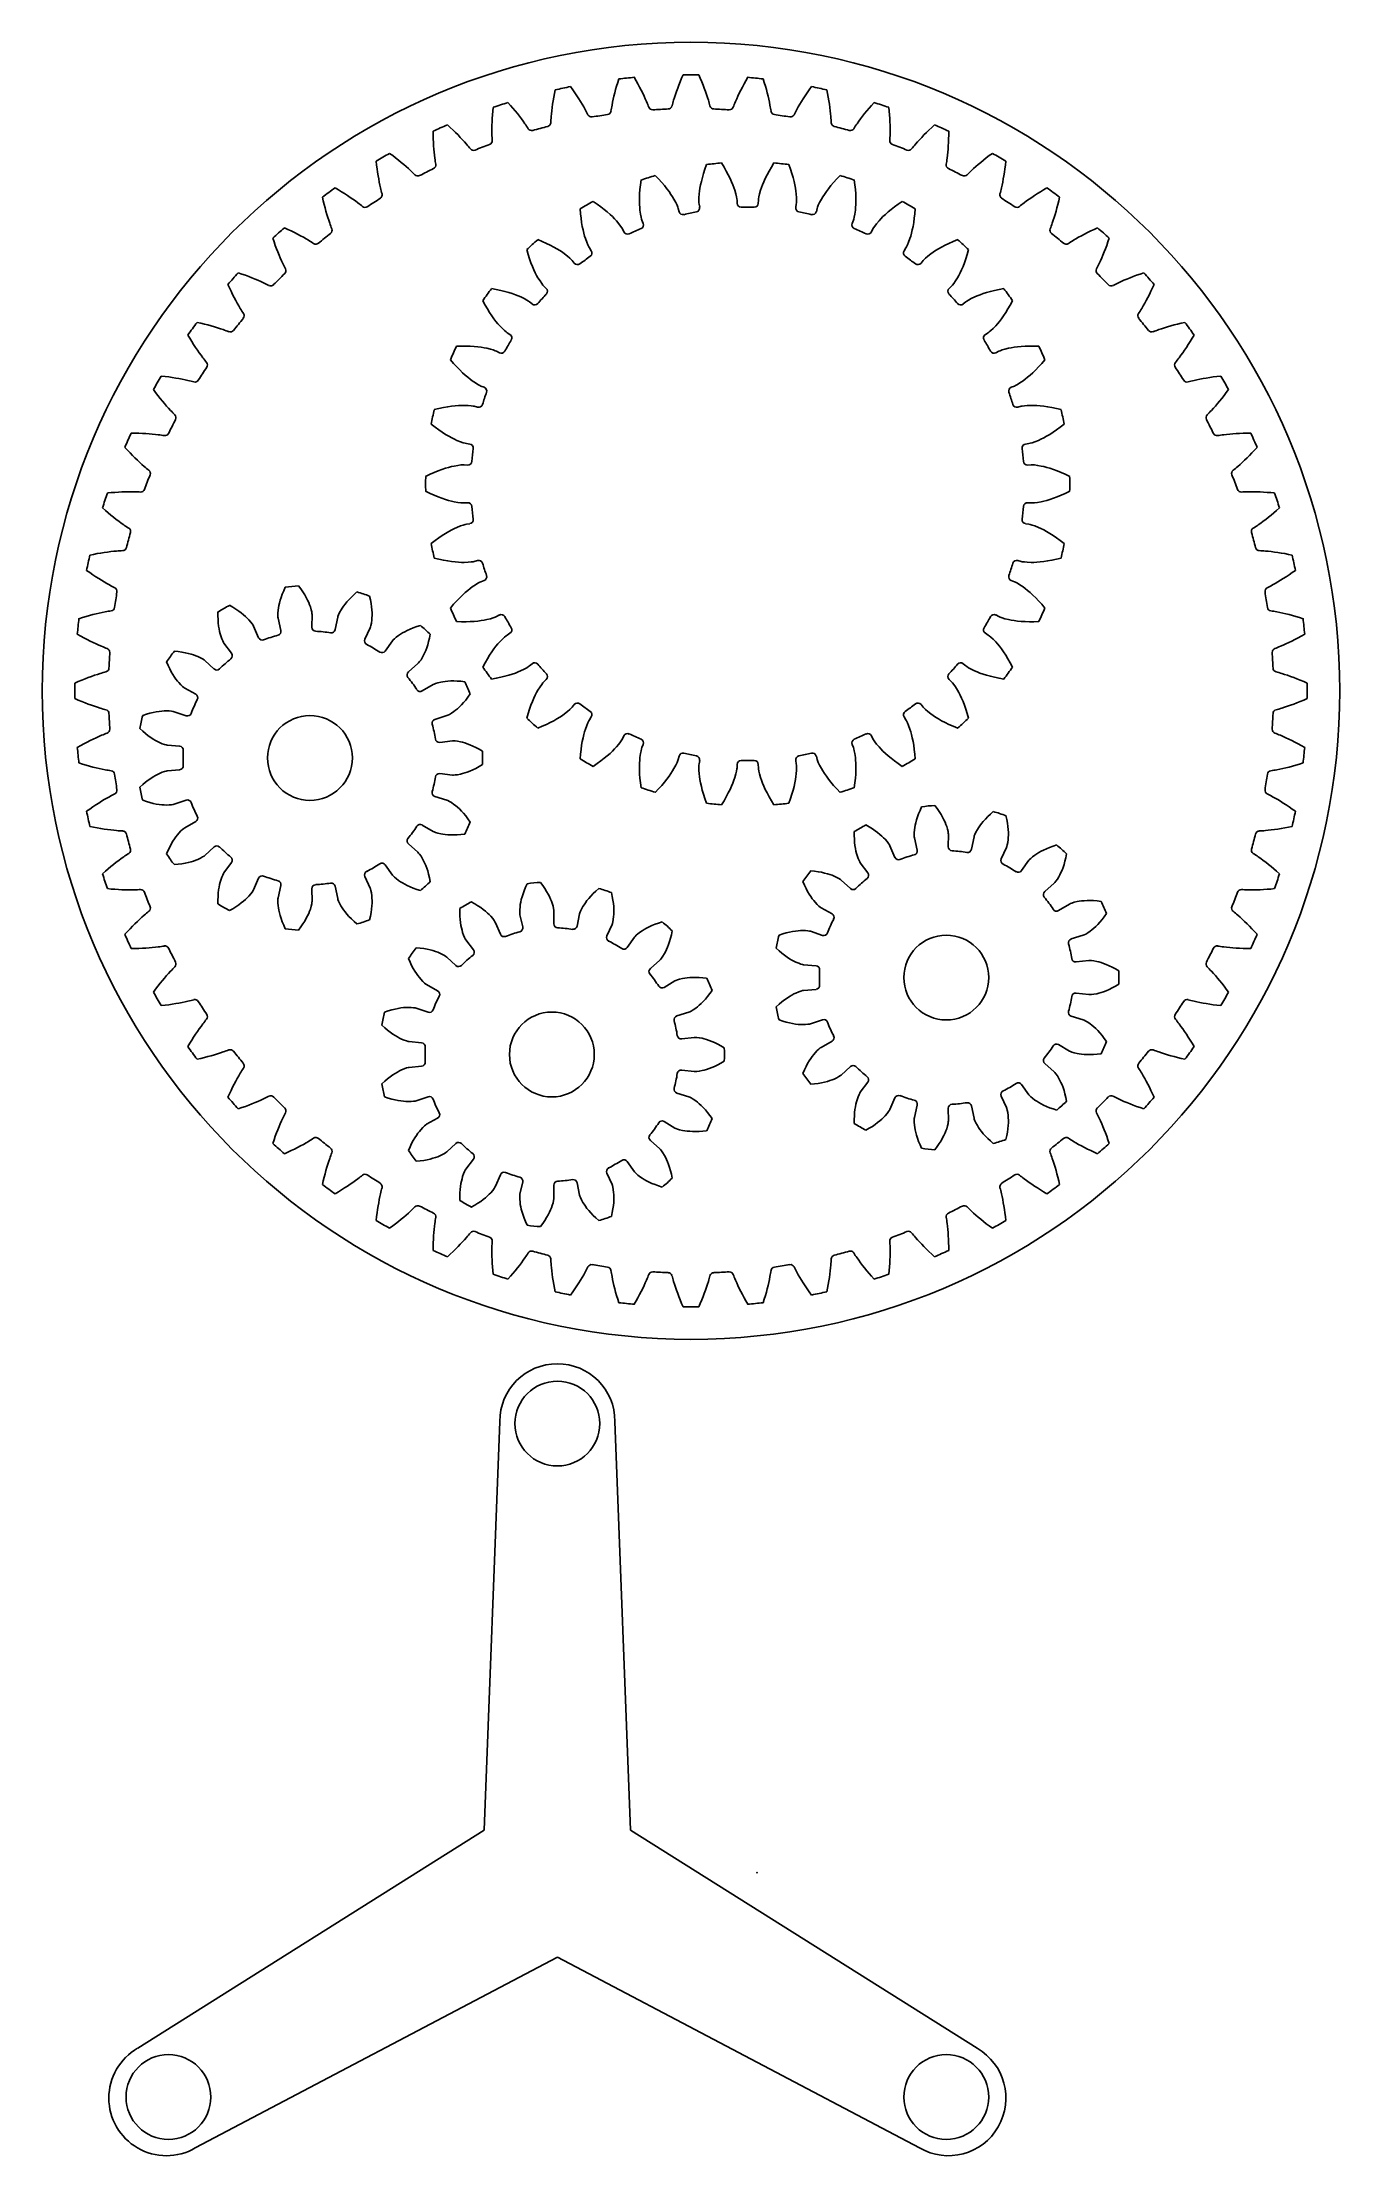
# Model space of a CAD drawing. Header units: millimetres. Extents: x -52 to 78, y -28 to 183.
import ezdxf

# ---------------------------------------------------------------- set-up
doc = ezdxf.new("R2010")
doc.units = ezdxf.units.MM
doc.header["$MEASUREMENT"] = 0

# ---------------------------------------------------------------- blocks, each defined once
blk = doc.blocks.new('sun')
for p, q in [((-6.88, 27.28), (-6.96, 27.61)), ((-4.87, 28.05), (-4.81, 27.72)), ((-1.05, 28.11), (-1.07, 28.45)), ((1.07, 28.45), (1.05, 28.11)), ((4.81, 27.72), (4.87, 28.05)), ((6.96, 27.61), (6.88, 27.28)), ((-12.4, 25.25), (-12.55, 25.56)), ((-10.6, 26.43), (-10.47, 26.11)), ((10.47, 26.11), (10.6, 26.43)), ((12.55, 25.56), (12.4, 25.25)), ((-15.86, 23.65), (-15.67, 23.36)), ((15.67, 23.36), (15.86, 23.65)), ((-17.38, 22.12), (-17.59, 22.39)), ((17.59, 22.39), (17.38, 22.12)), ((-20.43, 19.83), (-20.18, 19.59)), ((20.18, 19.59), (20.43, 19.83)), ((-21.6, 18.03), (-21.86, 18.24)), ((21.86, 18.24), (21.6, 18.03)), ((-24.11, 15.15), (-23.82, 14.97)), ((23.82, 14.97), (24.11, 15.15)), ((-24.87, 13.14), (-25.17, 13.3)), ((25.17, 13.3), (24.87, 13.14)), ((-26.73, 9.81), (-26.41, 9.69)), ((26.41, 9.69), (26.73, 9.81)), ((-27.06, 7.68), (-27.39, 7.78)), ((27.39, 7.78), (27.06, 7.68)), ((-28.18, 4.04), (-27.85, 3.99)), ((27.85, 3.99), (28.18, 4.04)), ((-28.07, 1.89), (-28.41, 1.91)), ((28.41, 1.91), (28.07, 1.89)), ((-28.41, -1.91), (-28.07, -1.89)), ((28.07, -1.89), (28.41, -1.91)), ((-27.85, -3.99), (-28.18, -4.04)), ((28.18, -4.04), (27.85, -3.99)), ((-27.39, -7.78), (-27.06, -7.68)), ((27.06, -7.68), (27.39, -7.78)), ((-26.41, -9.69), (-26.73, -9.81)), ((26.73, -9.81), (26.41, -9.69)), ((-25.17, -13.3), (-24.87, -13.14)), ((24.87, -13.14), (25.17, -13.3)), ((-23.82, -14.97), (-24.11, -15.15)), ((24.11, -15.15), (23.82, -14.97)), ((-21.86, -18.24), (-21.6, -18.03)), ((21.6, -18.03), (21.86, -18.24)), ((-20.18, -19.59), (-20.43, -19.83)), ((20.43, -19.83), (20.18, -19.59)), ((-17.59, -22.39), (-17.38, -22.12)), ((17.38, -22.12), (17.59, -22.39)), ((-15.67, -23.36), (-15.86, -23.65)), ((-12.55, -25.56), (-12.4, -25.25)), ((12.4, -25.25), (12.55, -25.56)), ((15.86, -23.65), (15.67, -23.36)), ((-10.47, -26.11), (-10.6, -26.43)), ((-6.96, -27.61), (-6.88, -27.28)), ((6.88, -27.28), (6.96, -27.61)), ((10.6, -26.43), (10.47, -26.11)), ((-4.81, -27.72), (-4.87, -28.05)), ((-1.07, -28.45), (-1.05, -28.11)), ((1.05, -28.11), (1.07, -28.45)), ((4.87, -28.05), (4.81, -27.72))]:
    blk.add_line(p, q)
for centre, radius, start, end in [((0, 0), 32.27, 94.6809, 97.3191), ((0, 0), 32.27, 82.6809, 85.3191), ((0, 0), 32.27, 106.6809, 109.3191), ((0, 0), 32.27, 70.6809, 73.3191), ((0, 0), 32.27, 118.6809, 121.3191), ((-5.21, 27.65), 0.4, -79.3343, 9.851), ((-0.66, 28.13), 0.4, 182.149, 271.3343), ((0, 0), 27.73, 88.6657, 91.3343), ((0.66, 28.13), 0.4, 268.6657, 357.851), ((5.21, 27.65), 0.4, 170.149, 259.3343), ((0, 0), 32.27, 58.6809, 61.3191), ((0, 0), 27.73, 112.6657, 115.3343), ((-10.84, 25.96), 0.4, -67.3343, 21.851), ((-6.49, 27.38), 0.4, 194.149, 283.3343), ((0, 0), 27.73, 100.6657, 103.3343), ((0, 0), 27.73, 76.6657, 79.3343), ((6.49, 27.38), 0.4, 256.6657, 345.851), ((10.84, 25.96), 0.4, 158.149, 247.3343), ((0, 0), 27.73, 64.6657, 67.3343), ((0, 0), 32.27, 130.6809, 133.3191), ((-16, 23.14), 0.4, -55.3343, 33.851), ((-12.04, 25.43), 0.4, 206.149, 295.3343), ((12.04, 25.43), 0.4, 244.6657, 333.851), ((16, 23.14), 0.4, 146.149, 235.3343), ((0, 0), 32.27, 46.6809, 49.3191), ((-17.06, 22.37), 0.4, 218.149, 307.3343), ((0, 0), 27.73, 124.6657, 127.3343), ((0, 0), 27.73, 52.6657, 55.3343), ((17.06, 22.37), 0.4, 232.6657, 321.851), ((0, 0), 32.27, 142.6809, 145.3191), ((-20.46, 19.31), 0.4, -43.3343, 45.851), ((20.46, 19.31), 0.4, 134.149, 223.3343), ((0, 0), 32.27, 34.6809, 37.3191), ((-21.34, 18.33), 0.4, 230.149, 319.3343), ((0, 0), 27.73, 136.6657, 139.3343), ((0, 0), 27.73, 40.6657, 43.3343), ((21.34, 18.33), 0.4, 220.6657, 309.851), ((-24.03, 14.63), 0.4, -31.3343, 57.851), ((24.03, 14.63), 0.4, 122.149, 211.3343), ((0, 0), 32.27, 154.6809, 157.3191), ((-24.69, 13.5), 0.4, 242.149, 331.3343), ((0, 0), 27.73, 148.6657, 151.3343), ((0, 0), 27.73, 28.6657, 31.3343), ((24.69, 13.5), 0.4, 208.6657, 297.851), ((0, 0), 32.27, 22.6809, 25.3191), ((0, 0), 27.73, 160.6657, 163.3343), ((-26.55, 9.31), 0.4, -19.3343, 69.851), ((26.55, 9.31), 0.4, 110.149, 199.3343), ((0, 0), 27.73, 16.6657, 19.3343), ((0, 0), 32.27, 166.6809, 169.3191), ((-26.95, 8.07), 0.4, 254.149, 343.3343), ((26.95, 8.07), 0.4, 196.6657, 285.851), ((0, 0), 32.27, 10.6809, 13.3191), ((-28.04, 2.29), 0.4, 266.149, 355.3343), ((-27.9, 3.59), 0.4, -7.3343, 81.851), ((0, 0), 27.73, 172.6657, 175.3343), ((27.9, 3.59), 0.4, 98.149, 187.3343), ((0, 0), 27.73, 4.6657, 7.3343), ((28.04, 2.29), 0.4, 184.6657, 273.851), ((0, 0), 32.27, 178.6809, 181.3191), ((0, 0), 32.27, -1.3191, 1.3191), ((-28.04, -2.29), 0.4, 4.6657, 93.851), ((28.04, -2.29), 0.4, 86.149, 175.3343), ((-27.9, -3.59), 0.4, -81.851, 7.3343), ((0, 0), 27.73, 184.6657, 187.3343), ((27.9, -3.59), 0.4, 172.6657, 261.851), ((0, 0), 27.73, 352.6657, 355.3343), ((0, 0), 32.27, 190.6809, 193.3191), ((0, 0), 32.27, 346.6809, 349.3191), ((-26.95, -8.07), 0.4, 16.6657, 105.851), ((0, 0), 27.73, 196.6657, 199.3343), ((0, 0), 27.73, 340.6657, 343.3343), ((26.95, -8.07), 0.4, 74.149, 163.3343), ((-26.55, -9.31), 0.4, -69.851, 19.3343), ((26.55, -9.31), 0.4, 160.6657, 249.851), ((0, 0), 32.27, 202.6809, 205.3191), ((0, 0), 32.27, 334.6809, 337.3191), ((-24.69, -13.5), 0.4, 28.6657, 117.851), ((0, 0), 27.73, 208.6657, 211.3343), ((-24.03, -14.63), 0.4, -57.851, 31.3343), ((24.03, -14.63), 0.4, 148.6657, 237.851), ((0, 0), 27.73, 328.6657, 331.3343), ((24.69, -13.5), 0.4, 62.149, 151.3343), ((0, 0), 32.27, 214.6809, 217.3191), ((-21.34, -18.33), 0.4, 40.6657, 129.851), ((0, 0), 27.73, 220.6657, 223.3343), ((-20.46, -19.31), 0.4, -45.851, 43.3343), ((20.46, -19.31), 0.4, 136.6657, 225.851), ((0, 0), 27.73, 316.6657, 319.3343), ((21.34, -18.33), 0.4, 50.149, 139.3343), ((0, 0), 32.27, 322.6809, 325.3191), ((-17.06, -22.37), 0.4, 52.6657, 141.851), ((0, 0), 27.73, 232.6657, 235.3343), ((-16, -23.14), 0.4, -33.851, 55.3343), ((16, -23.14), 0.4, 124.6657, 213.851), ((0, 0), 27.73, 304.6657, 307.3343), ((17.06, -22.37), 0.4, 38.149, 127.3343), ((0, 0), 32.27, 226.6809, 229.3191), ((-12.04, -25.43), 0.4, 64.6657, 153.851), ((0, 0), 27.73, 244.6657, 247.3343), ((0, 0), 27.73, 292.6657, 295.3343), ((12.04, -25.43), 0.4, 26.149, 115.3343), ((0, 0), 32.27, 310.6809, 313.3191), ((-10.84, -25.96), 0.4, -21.851, 67.3343), ((-6.49, -27.38), 0.4, 76.6657, 165.851), ((0, 0), 27.73, 256.6657, 259.3343), ((-5.21, -27.65), 0.4, -9.851, 79.3343), ((5.21, -27.65), 0.4, 100.6657, 189.851), ((0, 0), 27.73, 280.6657, 283.3343), ((6.49, -27.38), 0.4, 14.149, 103.3343), ((10.84, -25.96), 0.4, 112.6657, 201.851), ((0, 0), 32.27, 238.6809, 241.3191), ((-0.66, -28.13), 0.4, 88.6657, 177.851), ((0, 0), 27.73, 268.6657, 271.3343), ((0.66, -28.13), 0.4, 2.149, 91.3343), ((0, 0), 32.27, 298.6809, 301.3191), ((0, 0), 32.27, 250.6809, 253.3191), ((0, 0), 32.27, 286.6809, 289.3191), ((0, 0), 32.27, 262.6809, 265.3191), ((0, 0), 32.27, 274.6809, 277.3191)]:
    blk.add_arc(centre, radius, start, end)
for points in [[(-4.11, 32.01), (-4.6, 30.74), (-4.79, 29.75), (-4.85, 29.07)], [(-1.29, 29.44), (-1.5, 30.09), (-1.9, 31.03), (-2.63, 32.17)], [(2.63, 32.17), (1.9, 31.03), (1.5, 30.09), (1.29, 29.44)], [(4.86, 29.07), (4.79, 29.75), (4.6, 30.74), (4.11, 32.01)], [(-10.68, 30.46), (-10.89, 29.11), (-10.87, 28.1), (-10.79, 27.42)], [(-7.39, 28.53), (-7.73, 29.12), (-8.31, 29.95), (-9.26, 30.92)], [(9.26, 30.92), (8.31, 29.95), (7.73, 29.12), (7.39, 28.53)], [(10.79, 27.42), (10.87, 28.1), (10.89, 29.11), (10.68, 30.46)], [(-16.78, 27.57), (-16.7, 26.22), (-16.47, 25.23), (-16.26, 24.58)], [(-13.16, 26.37), (-13.61, 26.88), (-14.35, 27.57), (-15.49, 28.31)], [(-6.96, 27.61), (-6.99, 27.72), (-7.1, 28.03), (-7.39, 28.53)], [(-4.85, 29.07), (-4.91, 28.5), (-4.88, 28.16), (-4.87, 28.05)], [(-1.07, 28.45), (-1.08, 28.56), (-1.12, 28.9), (-1.29, 29.44)], [(1.29, 29.44), (1.12, 28.9), (1.08, 28.56), (1.07, 28.45)], [(4.87, 28.05), (4.88, 28.16), (4.91, 28.5), (4.86, 29.07)], [(7.39, 28.53), (7.1, 28.03), (6.99, 27.72), (6.96, 27.61)], [(15.49, 28.31), (14.35, 27.57), (13.61, 26.88), (13.16, 26.37)], [(16.26, 24.58), (16.47, 25.23), (16.7, 26.22), (16.78, 27.57)], [(-12.55, 25.56), (-12.6, 25.66), (-12.78, 25.94), (-13.16, 26.37)], [(-10.79, 27.42), (-10.73, 26.85), (-10.63, 26.53), (-10.6, 26.43)], [(10.6, 26.43), (10.63, 26.53), (10.73, 26.85), (10.79, 27.42)], [(13.16, 26.37), (12.78, 25.94), (12.6, 25.66), (12.55, 25.56)], [(-22.14, 23.48), (-21.79, 22.17), (-21.36, 21.25), (-21.01, 20.66)], [(-18.35, 23.06), (-18.9, 23.46), (-19.77, 23.99), (-21.04, 24.48)], [(-16.26, 24.58), (-16.08, 24.04), (-15.92, 23.74), (-15.86, 23.65)], [(15.86, 23.65), (15.92, 23.74), (16.08, 24.04), (16.26, 24.58)], [(21.04, 24.48), (19.77, 23.99), (18.9, 23.46), (18.35, 23.06)], [(21.01, 20.66), (21.36, 21.25), (21.79, 22.17), (22.14, 23.48)], [(-17.59, 22.39), (-17.66, 22.47), (-17.89, 22.72), (-18.35, 23.06)], [(18.35, 23.06), (17.89, 22.72), (17.66, 22.47), (17.59, 22.39)], [(-22.74, 18.74), (-23.37, 19.02), (-24.33, 19.35), (-25.67, 19.57)], [(-21.01, 20.66), (-20.72, 20.17), (-20.51, 19.91), (-20.43, 19.83)], [(20.43, 19.83), (20.51, 19.91), (20.72, 20.17), (21.01, 20.66)], [(25.67, 19.57), (24.33, 19.35), (23.37, 19.02), (22.75, 18.74)], [(-26.54, 18.36), (-25.92, 17.16), (-25.31, 16.35), (-24.85, 15.84)], [(-21.86, 18.24), (-21.95, 18.31), (-22.22, 18.5), (-22.74, 18.74)], [(22.75, 18.74), (22.22, 18.5), (21.95, 18.31), (21.86, 18.24)], [(24.85, 15.84), (25.31, 16.35), (25.92, 17.16), (26.54, 18.36)], [(-24.85, 15.84), (-24.46, 15.42), (-24.2, 15.22), (-24.11, 15.15)], [(24.11, 15.15), (24.2, 15.22), (24.46, 15.42), (24.85, 15.84)], [(-26.14, 13.6), (-26.81, 13.74), (-27.82, 13.87), (-29.17, 13.8)], [(-25.17, 13.3), (-25.28, 13.35), (-25.59, 13.48), (-26.14, 13.6)], [(26.14, 13.6), (25.59, 13.48), (25.28, 13.35), (25.17, 13.3)], [(29.17, 13.8), (27.82, 13.87), (26.81, 13.74), (26.14, 13.6)], [(-29.78, 12.44), (-28.92, 11.39), (-28.15, 10.73), (-27.6, 10.33)], [(27.6, 10.33), (28.15, 10.73), (28.92, 11.39), (29.78, 12.44)], [(-27.6, 10.33), (-27.14, 10), (-26.83, 9.85), (-26.73, 9.81)], [(26.73, 9.81), (26.83, 9.85), (27.14, 10), (27.6, 10.33)], [(-28.4, 7.87), (-29.08, 7.87), (-30.09, 7.78), (-31.41, 7.44)], [(-27.39, 7.78), (-27.5, 7.8), (-27.83, 7.86), (-28.4, 7.87)], [(28.4, 7.87), (27.83, 7.86), (27.5, 7.8), (27.39, 7.78)], [(31.41, 7.44), (30.09, 7.78), (29.08, 7.87), (28.4, 7.87)], [(-31.71, 5.98), (-30.66, 5.13), (-29.77, 4.64), (-29.14, 4.36)], [(-29.14, 4.36), (-28.62, 4.13), (-28.29, 4.06), (-28.18, 4.04)], [(28.18, 4.04), (28.29, 4.06), (28.62, 4.13), (29.14, 4.36)], [(29.14, 4.36), (29.77, 4.64), (30.66, 5.13), (31.71, 5.98)], [(-29.41, 1.79), (-30.08, 1.65), (-31.05, 1.36), (-32.27, 0.74)], [(-28.41, 1.91), (-28.52, 1.91), (-28.86, 1.91), (-29.41, 1.79)], [(29.42, 1.79), (28.86, 1.91), (28.52, 1.91), (28.41, 1.91)], [(32.27, 0.74), (31.05, 1.36), (30.08, 1.65), (29.42, 1.79)], [(-32.27, -0.74), (-31.05, -1.36), (-30.08, -1.65), (-29.42, -1.79)], [(-29.42, -1.79), (-28.86, -1.91), (-28.52, -1.91), (-28.41, -1.91)], [(28.41, -1.91), (28.52, -1.91), (28.86, -1.91), (29.41, -1.79)], [(29.41, -1.79), (30.08, -1.65), (31.05, -1.36), (32.27, -0.74)], [(-28.18, -4.04), (-28.29, -4.06), (-28.62, -4.13), (-29.14, -4.36)], [(29.14, -4.36), (28.62, -4.13), (28.29, -4.06), (28.18, -4.04)], [(-29.14, -4.36), (-29.77, -4.64), (-30.66, -5.13), (-31.71, -5.98)], [(31.71, -5.98), (30.66, -5.13), (29.77, -4.64), (29.14, -4.36)], [(-31.41, -7.44), (-30.09, -7.78), (-29.08, -7.87), (-28.4, -7.87)], [(-28.4, -7.87), (-27.83, -7.86), (-27.5, -7.8), (-27.39, -7.78)], [(27.39, -7.78), (27.5, -7.8), (27.83, -7.86), (28.4, -7.87)], [(28.4, -7.87), (29.08, -7.87), (30.09, -7.78), (31.41, -7.44)], [(-27.6, -10.33), (-28.15, -10.73), (-28.92, -11.39), (-29.78, -12.44)], [(-26.73, -9.81), (-26.83, -9.85), (-27.14, -10), (-27.6, -10.33)], [(27.6, -10.33), (27.14, -10), (26.83, -9.85), (26.73, -9.81)], [(29.78, -12.44), (28.92, -11.39), (28.15, -10.73), (27.6, -10.33)], [(-29.17, -13.8), (-27.82, -13.87), (-26.81, -13.74), (-26.14, -13.6)], [(-26.14, -13.6), (-25.59, -13.48), (-25.28, -13.35), (-25.17, -13.3)], [(25.17, -13.3), (25.28, -13.35), (25.59, -13.48), (26.14, -13.6)], [(26.14, -13.6), (26.81, -13.74), (27.82, -13.87), (29.17, -13.8)], [(-24.85, -15.84), (-25.31, -16.35), (-25.92, -17.16), (-26.54, -18.36)], [(-24.11, -15.15), (-24.2, -15.22), (-24.46, -15.42), (-24.85, -15.84)], [(24.85, -15.84), (24.46, -15.42), (24.2, -15.22), (24.11, -15.15)], [(26.54, -18.36), (25.92, -17.16), (25.31, -16.35), (24.85, -15.84)], [(-25.67, -19.57), (-24.33, -19.35), (-23.37, -19.02), (-22.75, -18.74)], [(-22.75, -18.74), (-22.22, -18.5), (-21.95, -18.31), (-21.86, -18.24)], [(21.86, -18.24), (21.95, -18.31), (22.22, -18.5), (22.74, -18.74)], [(22.74, -18.74), (23.37, -19.02), (24.33, -19.35), (25.67, -19.57)], [(-21.01, -20.66), (-21.36, -21.25), (-21.79, -22.17), (-22.14, -23.48)], [(-20.43, -19.83), (-20.51, -19.91), (-20.72, -20.17), (-21.01, -20.66)], [(21.01, -20.66), (20.72, -20.17), (20.51, -19.91), (20.43, -19.83)], [(22.14, -23.48), (21.79, -22.17), (21.36, -21.25), (21.01, -20.66)], [(-21.04, -24.48), (-19.77, -23.99), (-18.9, -23.46), (-18.35, -23.06)], [(-18.35, -23.06), (-17.89, -22.72), (-17.66, -22.47), (-17.59, -22.39)], [(17.59, -22.39), (17.66, -22.47), (17.89, -22.72), (18.35, -23.06)], [(18.35, -23.06), (18.9, -23.46), (19.77, -23.99), (21.04, -24.48)], [(-16.26, -24.58), (-16.47, -25.23), (-16.7, -26.22), (-16.78, -27.57)], [(-15.86, -23.65), (-15.92, -23.74), (-16.08, -24.04), (-16.26, -24.58)], [(16.26, -24.58), (16.08, -24.04), (15.92, -23.74), (15.86, -23.65)], [(16.78, -27.57), (16.7, -26.22), (16.47, -25.23), (16.26, -24.58)], [(-15.49, -28.31), (-14.35, -27.57), (-13.61, -26.88), (-13.16, -26.37)], [(-13.16, -26.37), (-12.78, -25.94), (-12.6, -25.66), (-12.55, -25.56)], [(-10.79, -27.42), (-10.87, -28.1), (-10.89, -29.11), (-10.68, -30.46)], [(-10.6, -26.43), (-10.63, -26.53), (-10.73, -26.85), (-10.79, -27.42)], [(10.79, -27.42), (10.73, -26.85), (10.63, -26.53), (10.6, -26.43)], [(10.68, -30.46), (10.89, -29.11), (10.87, -28.1), (10.79, -27.42)], [(12.55, -25.56), (12.6, -25.66), (12.78, -25.94), (13.16, -26.37)], [(13.16, -26.37), (13.61, -26.88), (14.35, -27.57), (15.49, -28.31)], [(-9.26, -30.92), (-8.31, -29.95), (-7.73, -29.12), (-7.39, -28.53)], [(-7.39, -28.53), (-7.1, -28.03), (-6.99, -27.72), (-6.96, -27.61)], [(-4.87, -28.05), (-4.88, -28.16), (-4.91, -28.5), (-4.86, -29.07)], [(-4.86, -29.07), (-4.79, -29.75), (-4.6, -30.74), (-4.11, -32.01)], [(-2.63, -32.17), (-1.9, -31.03), (-1.5, -30.09), (-1.29, -29.44)], [(-1.29, -29.44), (-1.12, -28.9), (-1.08, -28.56), (-1.07, -28.45)], [(1.07, -28.45), (1.08, -28.56), (1.12, -28.9), (1.29, -29.44)], [(1.29, -29.44), (1.5, -30.09), (1.9, -31.03), (2.63, -32.17)], [(4.11, -32.01), (4.6, -30.74), (4.79, -29.75), (4.85, -29.07)], [(4.85, -29.07), (4.91, -28.5), (4.88, -28.16), (4.87, -28.05)], [(6.96, -27.61), (6.99, -27.72), (7.1, -28.03), (7.39, -28.53)], [(7.39, -28.53), (7.73, -29.12), (8.31, -29.95), (9.26, -30.92)]]:
    blk.add_open_spline(points, degree=3)
blk = doc.blocks.new('internal')
blk.add_circle((0, 0), 65)
for centre, radius, start, end in [((0, 0), 61.75, 95.274, 96.726), ((0, 0), 61.75, 89.274, 90.726), ((0, 0), 61.75, 83.274, 84.726), ((0, 0), 61.75, 101.274, 102.726), ((0, 0), 61.75, 77.274, 78.726), ((0, 0), 61.75, 107.274, 108.726), ((-9.97, 57.91), 0.4, 206.8983, 279.767), ((0, 0), 58.36, 98.2328, 99.7672), ((-8.41, 58.16), 0.4, 278.233, 351.1017), ((-3.86, 58.64), 0.4, 200.8983, 273.767), ((0, 0), 58.36, 92.2328, 93.7672), ((-2.29, 58.72), 0.4, 272.233, 345.1017), ((2.29, 58.72), 0.4, 194.8983, 267.767), ((0, 0), 58.36, 86.2328, 87.7672), ((3.86, 58.64), 0.4, 266.233, 339.1017), ((8.41, 58.16), 0.4, 188.8983, 261.767), ((0, 0), 58.36, 80.2328, 81.7672), ((9.97, 57.91), 0.4, 260.233, 333.1017), ((0, 0), 61.75, 71.274, 72.726), ((0, 0), 61.75, 113.274, 114.726), ((-20.32, 55.14), 0.4, -69.767, 3.1017), ((-15.97, 56.55), 0.4, 212.8983, 285.767), ((0, 0), 58.36, 104.2328, 105.7672), ((-14.45, 56.96), 0.4, 284.233, 357.1017), ((14.45, 56.96), 0.4, 182.8983, 255.767), ((0, 0), 58.36, 74.2328, 75.7672), ((15.97, 56.55), 0.4, 254.233, 327.1017), ((20.32, 55.14), 0.4, 176.8983, 249.767), ((0, 0), 61.75, 65.274, 66.726), ((0, 0), 61.75, 119.274, 120.726), ((-21.79, 54.57), 0.4, 218.8983, 291.767), ((0, 0), 58.36, 110.2328, 111.7672), ((0, 0), 58.36, 68.2328, 69.7672), ((21.79, 54.57), 0.4, 248.233, 321.1017), ((0, 0), 61.75, 59.274, 60.726), ((-27.38, 52), 0.4, 224.8983, 297.767), ((0, 0), 58.36, 116.2328, 117.7672), ((-25.97, 52.71), 0.4, -63.767, 9.1017), ((25.97, 52.71), 0.4, 170.8983, 243.767), ((0, 0), 58.36, 62.2328, 63.7672), ((27.38, 52), 0.4, 242.233, 315.1017), ((0, 0), 61.75, 125.274, 126.726), ((0, 0), 58.36, 122.2328, 123.7672), ((-31.34, 49.71), 0.4, -57.767, 15.1017), ((31.34, 49.71), 0.4, 164.8983, 237.767), ((0, 0), 58.36, 56.2328, 57.7672), ((0, 0), 61.75, 53.274, 54.726), ((-32.66, 48.85), 0.4, 230.8983, 303.767), ((32.66, 48.85), 0.4, 236.233, 309.1017), ((0, 0), 61.75, 131.274, 132.726), ((-37.59, 45.17), 0.4, 236.8983, 309.767), ((0, 0), 58.36, 128.2328, 129.7672), ((-36.37, 46.16), 0.4, -51.767, 21.1017), ((36.37, 46.16), 0.4, 158.8983, 231.767), ((0, 0), 58.36, 50.2328, 51.7672), ((37.59, 45.17), 0.4, 230.233, 303.1017), ((0, 0), 61.75, 47.274, 48.726), ((0, 0), 61.75, 137.274, 138.726), ((-42.1, 40.99), 0.4, 242.8983, 315.767), ((0, 0), 58.36, 134.2328, 135.7672), ((-40.99, 42.1), 0.4, -45.767, 27.1017), ((40.99, 42.1), 0.4, 152.8983, 225.767), ((0, 0), 58.36, 44.2328, 45.7672), ((42.1, 40.99), 0.4, 224.233, 297.1017), ((0, 0), 61.75, 41.274, 42.726), ((0, 0), 61.75, 143.274, 144.726), ((-46.16, 36.37), 0.4, 248.8983, 321.767), ((0, 0), 58.36, 140.2328, 141.7672), ((-45.17, 37.59), 0.4, -39.767, 33.1017), ((45.17, 37.59), 0.4, 146.8983, 219.767), ((0, 0), 58.36, 38.2328, 39.7672), ((46.16, 36.37), 0.4, 218.233, 291.1017), ((0, 0), 61.75, 35.274, 36.726), ((0, 0), 58.36, 146.2328, 147.7672), ((-48.85, 32.66), 0.4, -33.767, 39.1017), ((48.85, 32.66), 0.4, 140.8983, 213.767), ((0, 0), 58.36, 32.2328, 33.7672), ((0, 0), 61.75, 149.274, 150.726), ((-49.71, 31.34), 0.4, 254.8983, 327.767), ((49.71, 31.34), 0.4, 212.233, 285.1017), ((0, 0), 61.75, 29.274, 30.726), ((-52, 27.38), 0.4, -27.767, 45.1017), ((52, 27.38), 0.4, 134.8983, 207.767), ((0, 0), 61.75, 155.274, 156.726), ((-52.71, 25.97), 0.4, 260.8983, 333.767), ((0, 0), 58.36, 152.2328, 153.7672), ((0, 0), 58.36, 26.2328, 27.7672), ((52.71, 25.97), 0.4, 206.233, 279.1017), ((0, 0), 61.75, 23.274, 24.726), ((0, 0), 58.36, 158.2328, 159.7672), ((-54.57, 21.79), 0.4, -21.767, 51.1017), ((54.57, 21.79), 0.4, 128.8983, 201.767), ((0, 0), 58.36, 20.2328, 21.7672), ((0, 0), 61.75, 161.274, 162.726), ((-55.14, 20.32), 0.4, 266.8983, 339.767), ((55.14, 20.32), 0.4, 200.233, 273.1017), ((0, 0), 61.75, 17.274, 18.726), ((0, 0), 58.36, 164.2328, 165.7672), ((-56.55, 15.97), 0.4, -15.767, 57.1017), ((56.55, 15.97), 0.4, 122.8983, 195.767), ((0, 0), 58.36, 14.2328, 15.7672), ((0, 0), 61.75, 167.274, 168.726), ((-56.96, 14.45), 0.4, 272.8983, 345.767), ((56.96, 14.45), 0.4, 194.233, 267.1017), ((0, 0), 61.75, 11.274, 12.726), ((0, 0), 58.36, 170.2328, 171.7672), ((-57.91, 9.97), 0.4, -9.767, 63.1017), ((57.91, 9.97), 0.4, 116.8983, 189.767), ((0, 0), 58.36, 8.2328, 9.7672), ((0, 0), 61.75, 173.274, 174.726), ((-58.16, 8.41), 0.4, 278.8983, 351.767), ((58.16, 8.41), 0.4, 188.233, 261.1017), ((0, 0), 61.75, 5.274, 6.726), ((-58.72, 2.29), 0.4, 284.8983, 357.767), ((-58.64, 3.86), 0.4, -3.767, 69.1017), ((0, 0), 58.36, 176.2328, 177.7672), ((58.64, 3.86), 0.4, 110.8983, 183.767), ((0, 0), 58.36, 2.2328, 3.7672), ((58.72, 2.29), 0.4, 182.233, 255.1017), ((0, 0), 61.75, 179.274, 180.726), ((0, 0), 61.75, -0.726, 0.726), ((-58.72, -2.29), 0.4, 2.233, 75.1017), ((58.72, -2.29), 0.4, 104.8983, 177.767), ((-58.64, -3.86), 0.4, -69.1017, 3.767), ((0, 0), 58.36, 182.2328, 183.7672), ((0, 0), 58.36, 356.2328, 357.7672), ((58.64, -3.86), 0.4, 176.233, 249.1017), ((0, 0), 61.75, 185.274, 186.726), ((0, 0), 61.75, 353.274, 354.726), ((-58.16, -8.41), 0.4, 8.233, 81.1017), ((0, 0), 58.36, 188.2328, 189.7672), ((0, 0), 58.36, 350.2328, 351.7672), ((58.16, -8.41), 0.4, 98.8983, 171.767), ((-57.91, -9.97), 0.4, -63.1017, 9.767), ((57.91, -9.97), 0.4, 170.233, 243.1017), ((0, 0), 61.75, 191.274, 192.726), ((0, 0), 61.75, 347.274, 348.726), ((-56.96, -14.45), 0.4, 14.233, 87.1017), ((0, 0), 58.36, 194.2328, 195.7672), ((0, 0), 58.36, 344.2328, 345.7672), ((56.96, -14.45), 0.4, 92.8983, 165.767), ((-56.55, -15.97), 0.4, -57.1017, 15.767), ((56.55, -15.97), 0.4, 164.233, 237.1017), ((0, 0), 61.75, 197.274, 198.726), ((0, 0), 61.75, 341.274, 342.726), ((-55.14, -20.32), 0.4, 20.233, 93.1017), ((0, 0), 58.36, 200.2328, 201.7672), ((0, 0), 58.36, 338.2328, 339.7672), ((55.14, -20.32), 0.4, 86.8983, 159.767), ((-54.57, -21.79), 0.4, -51.1017, 21.767), ((54.57, -21.79), 0.4, 158.233, 231.1017), ((0, 0), 61.75, 203.274, 204.726), ((0, 0), 61.75, 335.274, 336.726), ((-52.71, -25.97), 0.4, 26.233, 99.1017), ((0, 0), 58.36, 206.2328, 207.7672), ((-52, -27.38), 0.4, -45.1017, 27.767), ((52, -27.38), 0.4, 152.233, 225.1017), ((0, 0), 58.36, 332.2328, 333.7672), ((52.71, -25.97), 0.4, 80.8983, 153.767), ((0, 0), 61.75, 209.274, 210.726), ((-49.71, -31.34), 0.4, 32.233, 105.1017), ((0, 0), 58.36, 212.2328, 213.7672), ((0, 0), 58.36, 326.2328, 327.7672), ((49.71, -31.34), 0.4, 74.8983, 147.767), ((0, 0), 61.75, 329.274, 330.726), ((-48.85, -32.66), 0.4, -39.1017, 33.767), ((48.85, -32.66), 0.4, 146.233, 219.1017), ((0, 0), 61.75, 215.274, 216.726), ((-46.16, -36.37), 0.4, 38.233, 111.1017), ((46.16, -36.37), 0.4, 68.8983, 141.767), ((0, 0), 61.75, 323.274, 324.726), ((0, 0), 58.36, 218.2328, 219.7672), ((-45.17, -37.59), 0.4, -33.1017, 39.767), ((45.17, -37.59), 0.4, 140.233, 213.1017), ((0, 0), 58.36, 320.2328, 321.7672), ((0, 0), 61.75, 221.274, 222.726), ((-42.1, -40.99), 0.4, 44.233, 117.1017), ((0, 0), 58.36, 224.2328, 225.7672), ((-40.99, -42.1), 0.4, -27.1017, 45.767), ((40.99, -42.1), 0.4, 134.233, 207.1017), ((0, 0), 58.36, 314.2328, 315.7672), ((42.1, -40.99), 0.4, 62.8983, 135.767), ((0, 0), 61.75, 317.274, 318.726), ((0, 0), 61.75, 227.274, 228.726), ((-37.59, -45.17), 0.4, 50.233, 123.1017), ((0, 0), 58.36, 230.2328, 231.7672), ((-36.37, -46.16), 0.4, -21.1017, 51.767), ((36.37, -46.16), 0.4, 128.233, 201.1017), ((0, 0), 58.36, 308.2328, 309.7672), ((37.59, -45.17), 0.4, 56.8983, 129.767), ((0, 0), 61.75, 311.274, 312.726), ((-32.66, -48.85), 0.4, 56.233, 129.1017), ((0, 0), 58.36, 236.2328, 237.7672), ((0, 0), 58.36, 302.2328, 303.7672), ((32.66, -48.85), 0.4, 50.8983, 123.767), ((0, 0), 61.75, 233.274, 234.726), ((-31.34, -49.71), 0.4, -15.1017, 57.767), ((31.34, -49.71), 0.4, 122.233, 195.1017), ((0, 0), 61.75, 305.274, 306.726), ((-27.38, -52), 0.4, 62.233, 135.1017), ((0, 0), 58.36, 242.2328, 243.7672), ((-25.97, -52.71), 0.4, -9.1017, 63.767), ((25.97, -52.71), 0.4, 116.233, 189.1017), ((0, 0), 58.36, 296.2328, 297.7672), ((27.38, -52), 0.4, 44.8983, 117.767), ((0, 0), 61.75, 239.274, 240.726), ((-21.79, -54.57), 0.4, 68.233, 141.1017), ((0, 0), 58.36, 248.2328, 249.7672), ((-20.32, -55.14), 0.4, -3.1017, 69.767), ((20.32, -55.14), 0.4, 110.233, 183.1017), ((0, 0), 58.36, 290.2328, 291.7672), ((21.79, -54.57), 0.4, 38.8983, 111.767), ((0, 0), 61.75, 299.274, 300.726), ((0, 0), 61.75, 245.274, 246.726), ((-15.97, -56.55), 0.4, 74.233, 147.1017), ((0, 0), 58.36, 254.2328, 255.7672), ((-14.45, -56.96), 0.4, 2.8983, 75.767), ((14.45, -56.96), 0.4, 104.233, 177.1017), ((0, 0), 58.36, 284.2328, 285.7672), ((15.97, -56.55), 0.4, 32.8983, 105.767), ((0, 0), 61.75, 293.274, 294.726), ((0, 0), 61.75, 251.274, 252.726), ((-9.97, -57.91), 0.4, 80.233, 153.1017), ((0, 0), 58.36, 260.2328, 261.7672), ((-8.41, -58.16), 0.4, 8.8983, 81.767), ((-3.86, -58.64), 0.4, 86.233, 159.1017), ((0, 0), 58.36, 266.2328, 267.7672), ((-2.29, -58.72), 0.4, 14.8983, 87.767), ((2.29, -58.72), 0.4, 92.233, 165.1017), ((0, 0), 58.36, 272.2328, 273.7672), ((3.86, -58.64), 0.4, 20.8983, 93.767), ((8.41, -58.16), 0.4, 98.233, 171.1017), ((0, 0), 58.36, 278.2328, 279.7672), ((9.97, -57.91), 0.4, 26.8983, 99.767), ((0, 0), 61.75, 287.274, 288.726), ((0, 0), 61.75, 257.274, 258.726), ((0, 0), 61.75, 263.274, 264.726), ((0, 0), 61.75, 275.274, 276.726), ((0, 0), 61.75, 281.274, 282.726), ((0, 0), 61.75, 269.274, 270.726)]:
    blk.add_arc(centre, radius, start, end)
for points in [[(-5.68, 61.49), (-5.16, 60.58), (-4.76, 59.77), (-4.46, 59.06)], [(-1.74, 59.2), (-1.51, 59.94), (-1.21, 60.79), (-0.78, 61.75)], [(0.78, 61.75), (1.21, 60.79), (1.51, 59.94), (1.74, 59.2)], [(4.46, 59.06), (4.76, 59.77), (5.16, 60.58), (5.68, 61.49)], [(-14.01, 57.55), (-13.94, 58.31), (-13.82, 59.21), (-13.6, 60.24)], [(-12.07, 60.56), (-11.46, 59.71), (-10.98, 58.94), (-10.61, 58.27)], [(-7.91, 58.7), (-7.77, 59.45), (-7.55, 60.33), (-7.23, 61.33)], [(7.23, 61.33), (7.55, 60.33), (7.77, 59.45), (7.91, 58.7)], [(10.61, 58.27), (10.98, 58.94), (11.46, 59.71), (12.07, 60.56)], [(13.6, 60.24), (13.82, 59.21), (13.94, 58.31), (14.01, 57.55)], [(-19.95, 55.77), (-19.96, 56.54), (-19.93, 57.44), (-19.83, 58.48)], [(-18.34, 58.97), (-17.64, 58.19), (-17.08, 57.47), (-16.64, 56.84)], [(-14.05, 56.94), (-14.04, 57.13), (-14.02, 57.33), (-14.01, 57.55)], [(-10.61, 58.27), (-10.51, 58.08), (-10.41, 57.9), (-10.33, 57.73)], [(-8.02, 58.1), (-7.99, 58.29), (-7.95, 58.49), (-7.91, 58.7)], [(-4.46, 59.06), (-4.38, 58.86), (-4.3, 58.67), (-4.23, 58.49)], [(-1.9, 58.62), (-1.85, 58.8), (-1.8, 59), (-1.74, 59.2)], [(1.74, 59.2), (1.8, 59), (1.85, 58.8), (1.9, 58.62)], [(4.23, 58.49), (4.3, 58.67), (4.38, 58.86), (4.46, 59.06)], [(7.91, 58.7), (7.95, 58.49), (7.99, 58.29), (8.02, 58.1)], [(10.33, 57.73), (10.41, 57.9), (10.51, 58.08), (10.61, 58.27)], [(14.01, 57.55), (14.02, 57.33), (14.04, 57.13), (14.05, 56.94)], [(16.64, 56.84), (17.08, 57.47), (17.64, 58.19), (18.34, 58.97)], [(19.83, 58.48), (19.93, 57.44), (19.96, 56.54), (19.95, 55.77)], [(-25.67, 53.38), (-25.76, 54.14), (-25.83, 55.04), (-25.83, 56.09)], [(-24.4, 56.73), (-23.62, 56.02), (-23, 55.37), (-22.49, 54.79)], [(-19.92, 55.16), (-19.93, 55.35), (-19.94, 55.55), (-19.95, 55.77)], [(-16.64, 56.84), (-16.52, 56.67), (-16.41, 56.5), (-16.3, 56.33)], [(16.3, 56.33), (16.41, 56.5), (16.52, 56.67), (16.64, 56.84)], [(19.95, 55.77), (19.94, 55.55), (19.93, 55.35), (19.92, 55.16)], [(22.49, 54.79), (23, 55.37), (23.62, 56.02), (24.4, 56.73)], [(25.83, 56.09), (25.83, 55.04), (25.76, 54.14), (25.67, 53.38)], [(-31.1, 50.4), (-31.28, 51.15), (-31.44, 52.04), (-31.55, 53.08)], [(-30.2, 53.87), (-29.35, 53.25), (-28.66, 52.66), (-28.1, 52.14)], [(-25.58, 52.77), (-25.61, 52.96), (-25.64, 53.17), (-25.67, 53.38)], [(-22.49, 54.79), (-22.35, 54.63), (-22.22, 54.47), (-22.1, 54.32)], [(22.1, 54.32), (22.22, 54.47), (22.35, 54.63), (22.49, 54.79)], [(25.67, 53.38), (25.64, 53.17), (25.61, 52.96), (25.58, 52.77)], [(28.1, 52.14), (28.66, 52.66), (29.35, 53.25), (30.2, 53.87)], [(31.55, 53.08), (31.44, 52.04), (31.28, 51.15), (31.1, 50.4)], [(-28.1, 52.14), (-27.94, 51.99), (-27.8, 51.85), (-27.66, 51.71)], [(27.66, 51.71), (27.8, 51.85), (27.94, 51.99), (28.1, 52.14)], [(-36.2, 46.88), (-36.45, 47.6), (-36.71, 48.47), (-36.93, 49.49)], [(-35.66, 50.41), (-34.76, 49.89), (-34.01, 49.38), (-33.39, 48.92)], [(-33.39, 48.92), (-33.22, 48.79), (-33.06, 48.66), (-32.91, 48.54)], [(-30.96, 49.81), (-31.01, 50), (-31.06, 50.19), (-31.1, 50.4)], [(31.1, 50.4), (31.06, 50.19), (31.01, 50), (30.96, 49.81)], [(32.91, 48.54), (33.06, 48.66), (33.22, 48.79), (33.39, 48.92)], [(33.39, 48.92), (34.01, 49.38), (34.76, 49.89), (35.66, 50.41)], [(36.93, 49.49), (36.71, 48.47), (36.45, 47.6), (36.2, 46.88)], [(-35.99, 46.3), (-36.06, 46.48), (-36.13, 46.67), (-36.2, 46.88)], [(36.2, 46.88), (36.13, 46.67), (36.06, 46.48), (35.99, 46.3)], [(-40.9, 42.84), (-41.23, 43.53), (-41.57, 44.37), (-41.9, 45.36)], [(-40.74, 46.41), (-39.78, 45.98), (-38.98, 45.55), (-38.32, 45.16)], [(-38.32, 45.16), (-38.14, 45.05), (-37.97, 44.94), (-37.81, 44.83)], [(37.81, 44.83), (37.97, 44.94), (38.14, 45.05), (38.32, 45.16)], [(38.32, 45.16), (38.98, 45.55), (39.78, 45.98), (40.74, 46.41)], [(41.9, 45.36), (41.57, 44.37), (41.23, 43.53), (40.9, 42.84)], [(-40.64, 42.29), (-40.72, 42.46), (-40.81, 42.64), (-40.9, 42.84)], [(40.9, 42.84), (40.81, 42.64), (40.72, 42.46), (40.64, 42.29)], [(-45.16, 38.32), (-45.55, 38.98), (-45.98, 39.78), (-46.41, 40.74)], [(-45.36, 41.9), (-44.37, 41.57), (-43.53, 41.23), (-42.84, 40.9)], [(-42.84, 40.9), (-42.64, 40.81), (-42.46, 40.72), (-42.29, 40.64)], [(42.29, 40.64), (42.46, 40.72), (42.64, 40.81), (42.84, 40.9)], [(42.84, 40.9), (43.53, 41.23), (44.37, 41.57), (45.36, 41.9)], [(46.41, 40.74), (45.98, 39.78), (45.55, 38.98), (45.16, 38.32)], [(-44.83, 37.81), (-44.94, 37.97), (-45.05, 38.14), (-45.16, 38.32)], [(45.16, 38.32), (45.05, 38.14), (44.94, 37.97), (44.83, 37.81)], [(-49.49, 36.93), (-48.47, 36.71), (-47.6, 36.45), (-46.88, 36.2)], [(-46.88, 36.2), (-46.67, 36.13), (-46.48, 36.06), (-46.3, 35.99)], [(46.3, 35.99), (46.48, 36.06), (46.67, 36.13), (46.88, 36.2)], [(46.88, 36.2), (47.6, 36.45), (48.47, 36.71), (49.49, 36.93)], [(-48.92, 33.39), (-49.38, 34.01), (-49.89, 34.76), (-50.41, 35.66)], [(50.41, 35.66), (49.89, 34.76), (49.38, 34.01), (48.92, 33.39)], [(-48.54, 32.91), (-48.66, 33.06), (-48.79, 33.22), (-48.92, 33.39)], [(48.92, 33.39), (48.79, 33.22), (48.66, 33.06), (48.54, 32.91)], [(-52.14, 28.1), (-52.66, 28.66), (-53.25, 29.35), (-53.87, 30.2)], [(-53.08, 31.55), (-52.04, 31.44), (-51.15, 31.28), (-50.4, 31.1)], [(-50.4, 31.1), (-50.19, 31.06), (-50, 31.01), (-49.81, 30.96)], [(49.81, 30.96), (50, 31.01), (50.19, 31.06), (50.4, 31.1)], [(50.4, 31.1), (51.15, 31.28), (52.04, 31.44), (53.08, 31.55)], [(53.87, 30.2), (53.25, 29.35), (52.66, 28.66), (52.14, 28.1)], [(-51.71, 27.66), (-51.85, 27.8), (-51.99, 27.94), (-52.14, 28.1)], [(52.14, 28.1), (51.99, 27.94), (51.85, 27.8), (51.71, 27.66)], [(-56.09, 25.83), (-55.04, 25.83), (-54.14, 25.76), (-53.38, 25.67)], [(-53.38, 25.67), (-53.17, 25.64), (-52.96, 25.61), (-52.77, 25.58)], [(52.77, 25.58), (52.96, 25.61), (53.17, 25.64), (53.38, 25.67)], [(53.38, 25.67), (54.14, 25.76), (55.04, 25.83), (56.09, 25.83)], [(-54.79, 22.49), (-55.37, 23), (-56.02, 23.62), (-56.73, 24.4)], [(56.73, 24.4), (56.02, 23.62), (55.37, 23), (54.79, 22.49)], [(-54.32, 22.1), (-54.47, 22.22), (-54.63, 22.35), (-54.79, 22.49)], [(54.79, 22.49), (54.63, 22.35), (54.47, 22.22), (54.32, 22.1)], [(-58.48, 19.83), (-57.44, 19.93), (-56.54, 19.96), (-55.77, 19.95)], [(-55.77, 19.95), (-55.55, 19.94), (-55.35, 19.93), (-55.16, 19.92)], [(55.16, 19.92), (55.35, 19.93), (55.55, 19.94), (55.77, 19.95)], [(55.77, 19.95), (56.54, 19.96), (57.44, 19.93), (58.48, 19.83)], [(-56.84, 16.64), (-57.47, 17.08), (-58.19, 17.64), (-58.97, 18.34)], [(58.97, 18.34), (58.19, 17.64), (57.47, 17.08), (56.84, 16.64)], [(-56.33, 16.3), (-56.5, 16.41), (-56.67, 16.52), (-56.84, 16.64)], [(56.84, 16.64), (56.67, 16.52), (56.5, 16.41), (56.33, 16.3)], [(-60.24, 13.6), (-59.21, 13.82), (-58.31, 13.94), (-57.55, 14.01)], [(-57.55, 14.01), (-57.33, 14.02), (-57.13, 14.04), (-56.94, 14.05)], [(56.94, 14.05), (57.13, 14.04), (57.33, 14.02), (57.55, 14.01)], [(57.55, 14.01), (58.31, 13.94), (59.21, 13.82), (60.24, 13.6)], [(-58.27, 10.61), (-58.94, 10.98), (-59.71, 11.46), (-60.56, 12.07)], [(-57.73, 10.33), (-57.9, 10.41), (-58.08, 10.51), (-58.27, 10.61)], [(58.27, 10.61), (58.08, 10.51), (57.9, 10.41), (57.73, 10.33)], [(60.56, 12.07), (59.71, 11.46), (58.94, 10.98), (58.27, 10.61)], [(-61.33, 7.23), (-60.33, 7.55), (-59.45, 7.77), (-58.7, 7.91)], [(-58.7, 7.91), (-58.49, 7.95), (-58.29, 7.99), (-58.1, 8.02)], [(58.1, 8.02), (58.29, 7.99), (58.49, 7.95), (58.7, 7.91)], [(58.7, 7.91), (59.45, 7.77), (60.33, 7.55), (61.33, 7.23)], [(-59.06, 4.46), (-59.77, 4.76), (-60.58, 5.16), (-61.49, 5.68)], [(-58.49, 4.23), (-58.67, 4.3), (-58.86, 4.38), (-59.06, 4.46)], [(59.06, 4.46), (58.86, 4.38), (58.67, 4.3), (58.49, 4.23)], [(61.49, 5.68), (60.58, 5.16), (59.77, 4.76), (59.06, 4.46)], [(-61.75, 0.78), (-60.79, 1.21), (-59.94, 1.51), (-59.2, 1.74)], [(-59.2, 1.74), (-59, 1.8), (-58.8, 1.85), (-58.62, 1.9)], [(58.62, 1.9), (58.8, 1.85), (59, 1.8), (59.2, 1.74)], [(59.2, 1.74), (59.94, 1.51), (60.79, 1.21), (61.75, 0.78)], [(-59.2, -1.74), (-59.94, -1.51), (-60.79, -1.21), (-61.75, -0.78)], [(-58.62, -1.9), (-58.8, -1.85), (-59, -1.8), (-59.2, -1.74)], [(59.2, -1.74), (59, -1.8), (58.8, -1.85), (58.62, -1.9)], [(61.75, -0.78), (60.79, -1.21), (59.94, -1.51), (59.2, -1.74)], [(-59.06, -4.46), (-58.86, -4.38), (-58.67, -4.3), (-58.49, -4.23)], [(58.49, -4.23), (58.67, -4.3), (58.86, -4.38), (59.06, -4.46)], [(-61.49, -5.68), (-60.58, -5.16), (-59.77, -4.76), (-59.06, -4.46)], [(59.06, -4.46), (59.77, -4.76), (60.58, -5.16), (61.49, -5.68)], [(-58.7, -7.91), (-59.45, -7.77), (-60.33, -7.55), (-61.33, -7.23)], [(-58.1, -8.02), (-58.29, -7.99), (-58.49, -7.95), (-58.7, -7.91)], [(58.7, -7.91), (58.49, -7.95), (58.29, -7.99), (58.1, -8.02)], [(61.33, -7.23), (60.33, -7.55), (59.45, -7.77), (58.7, -7.91)], [(-58.27, -10.61), (-58.08, -10.51), (-57.9, -10.41), (-57.73, -10.33)], [(57.73, -10.33), (57.9, -10.41), (58.08, -10.51), (58.27, -10.61)], [(-60.56, -12.07), (-59.71, -11.46), (-58.94, -10.98), (-58.27, -10.61)], [(58.27, -10.61), (58.94, -10.98), (59.71, -11.46), (60.56, -12.07)], [(-57.55, -14.01), (-58.31, -13.94), (-59.21, -13.82), (-60.24, -13.6)], [(-56.94, -14.05), (-57.13, -14.04), (-57.33, -14.02), (-57.55, -14.01)], [(57.55, -14.01), (57.33, -14.02), (57.13, -14.04), (56.94, -14.05)], [(60.24, -13.6), (59.21, -13.82), (58.31, -13.94), (57.55, -14.01)], [(-58.97, -18.34), (-58.19, -17.64), (-57.47, -17.08), (-56.84, -16.64)], [(-56.84, -16.64), (-56.67, -16.52), (-56.5, -16.41), (-56.33, -16.3)], [(56.33, -16.3), (56.5, -16.41), (56.67, -16.52), (56.84, -16.64)], [(56.84, -16.64), (57.47, -17.08), (58.19, -17.64), (58.97, -18.34)], [(-55.77, -19.95), (-56.54, -19.96), (-57.44, -19.93), (-58.48, -19.83)], [(-55.16, -19.92), (-55.35, -19.93), (-55.55, -19.94), (-55.77, -19.95)], [(55.77, -19.95), (55.55, -19.94), (55.35, -19.93), (55.16, -19.92)], [(58.48, -19.83), (57.44, -19.93), (56.54, -19.96), (55.77, -19.95)], [(-56.73, -24.4), (-56.02, -23.62), (-55.37, -23), (-54.79, -22.49)], [(-54.79, -22.49), (-54.63, -22.35), (-54.47, -22.22), (-54.32, -22.1)], [(54.32, -22.1), (54.47, -22.22), (54.63, -22.35), (54.79, -22.49)], [(54.79, -22.49), (55.37, -23), (56.02, -23.62), (56.73, -24.4)], [(-53.38, -25.67), (-54.14, -25.76), (-55.04, -25.83), (-56.09, -25.83)], [(-52.77, -25.58), (-52.96, -25.61), (-53.17, -25.64), (-53.38, -25.67)], [(53.38, -25.67), (53.17, -25.64), (52.96, -25.61), (52.77, -25.58)], [(56.09, -25.83), (55.04, -25.83), (54.14, -25.76), (53.38, -25.67)], [(-53.87, -30.2), (-53.25, -29.35), (-52.66, -28.66), (-52.14, -28.1)], [(-52.14, -28.1), (-51.99, -27.94), (-51.85, -27.8), (-51.71, -27.66)], [(51.71, -27.66), (51.85, -27.8), (51.99, -27.94), (52.14, -28.1)], [(52.14, -28.1), (52.66, -28.66), (53.25, -29.35), (53.87, -30.2)], [(-50.4, -31.1), (-51.15, -31.28), (-52.04, -31.44), (-53.08, -31.55)], [(-49.81, -30.96), (-50, -31.01), (-50.19, -31.06), (-50.4, -31.1)], [(50.4, -31.1), (50.19, -31.06), (50, -31.01), (49.81, -30.96)], [(53.08, -31.55), (52.04, -31.44), (51.15, -31.28), (50.4, -31.1)], [(-50.41, -35.66), (-49.89, -34.76), (-49.38, -34.01), (-48.92, -33.39)], [(-48.92, -33.39), (-48.79, -33.22), (-48.66, -33.06), (-48.54, -32.91)], [(48.54, -32.91), (48.66, -33.06), (48.79, -33.22), (48.92, -33.39)], [(48.92, -33.39), (49.38, -34.01), (49.89, -34.76), (50.41, -35.66)], [(-46.3, -35.99), (-46.48, -36.06), (-46.67, -36.13), (-46.88, -36.2)], [(46.88, -36.2), (46.67, -36.13), (46.48, -36.06), (46.3, -35.99)], [(-46.88, -36.2), (-47.6, -36.45), (-48.47, -36.71), (-49.49, -36.93)], [(-45.16, -38.32), (-45.05, -38.14), (-44.94, -37.97), (-44.83, -37.81)], [(44.83, -37.81), (44.94, -37.97), (45.05, -38.14), (45.16, -38.32)], [(49.49, -36.93), (48.47, -36.71), (47.6, -36.45), (46.88, -36.2)], [(-46.41, -40.74), (-45.98, -39.78), (-45.55, -38.98), (-45.16, -38.32)], [(45.16, -38.32), (45.55, -38.98), (45.98, -39.78), (46.41, -40.74)], [(-42.84, -40.9), (-43.53, -41.23), (-44.37, -41.57), (-45.36, -41.9)], [(-42.29, -40.64), (-42.46, -40.72), (-42.64, -40.81), (-42.84, -40.9)], [(-40.9, -42.84), (-40.81, -42.64), (-40.72, -42.46), (-40.64, -42.29)], [(40.64, -42.29), (40.72, -42.46), (40.81, -42.64), (40.9, -42.84)], [(42.84, -40.9), (42.64, -40.81), (42.46, -40.72), (42.29, -40.64)], [(45.36, -41.9), (44.37, -41.57), (43.53, -41.23), (42.84, -40.9)], [(-41.9, -45.36), (-41.57, -44.37), (-41.23, -43.53), (-40.9, -42.84)], [(40.9, -42.84), (41.23, -43.53), (41.57, -44.37), (41.9, -45.36)], [(-38.32, -45.16), (-38.98, -45.55), (-39.78, -45.98), (-40.74, -46.41)], [(-37.81, -44.83), (-37.97, -44.94), (-38.14, -45.05), (-38.32, -45.16)], [(-36.2, -46.88), (-36.13, -46.67), (-36.06, -46.48), (-35.99, -46.3)], [(35.99, -46.3), (36.06, -46.48), (36.13, -46.67), (36.2, -46.88)], [(38.32, -45.16), (38.14, -45.05), (37.97, -44.94), (37.81, -44.83)], [(40.74, -46.41), (39.78, -45.98), (38.98, -45.55), (38.32, -45.16)], [(-36.93, -49.49), (-36.71, -48.47), (-36.45, -47.6), (-36.2, -46.88)], [(-32.91, -48.54), (-33.06, -48.66), (-33.22, -48.79), (-33.39, -48.92)], [(33.39, -48.92), (33.22, -48.79), (33.06, -48.66), (32.91, -48.54)], [(36.2, -46.88), (36.45, -47.6), (36.71, -48.47), (36.93, -49.49)], [(-33.39, -48.92), (-34.01, -49.38), (-34.76, -49.89), (-35.66, -50.41)], [(-31.55, -53.08), (-31.44, -52.04), (-31.28, -51.15), (-31.1, -50.4)], [(-31.1, -50.4), (-31.06, -50.19), (-31.01, -50), (-30.96, -49.81)], [(30.96, -49.81), (31.01, -50), (31.06, -50.19), (31.1, -50.4)], [(31.1, -50.4), (31.28, -51.15), (31.44, -52.04), (31.55, -53.08)], [(35.66, -50.41), (34.76, -49.89), (34.01, -49.38), (33.39, -48.92)], [(-28.1, -52.14), (-28.66, -52.66), (-29.35, -53.25), (-30.2, -53.87)], [(-27.66, -51.71), (-27.8, -51.85), (-27.94, -51.99), (-28.1, -52.14)], [(-25.67, -53.38), (-25.64, -53.17), (-25.61, -52.96), (-25.58, -52.77)], [(25.58, -52.77), (25.61, -52.96), (25.64, -53.17), (25.67, -53.38)], [(28.1, -52.14), (27.94, -51.99), (27.8, -51.85), (27.66, -51.71)], [(30.2, -53.87), (29.35, -53.25), (28.66, -52.66), (28.1, -52.14)], [(-25.83, -56.09), (-25.83, -55.04), (-25.76, -54.14), (-25.67, -53.38)], [(-22.49, -54.79), (-23, -55.37), (-23.62, -56.02), (-24.4, -56.73)], [(-22.1, -54.32), (-22.22, -54.47), (-22.35, -54.63), (-22.49, -54.79)], [(22.49, -54.79), (22.35, -54.63), (22.22, -54.47), (22.1, -54.32)], [(24.4, -56.73), (23.62, -56.02), (23, -55.37), (22.49, -54.79)], [(25.67, -53.38), (25.76, -54.14), (25.83, -55.04), (25.83, -56.09)], [(-19.83, -58.48), (-19.93, -57.44), (-19.96, -56.54), (-19.95, -55.77)], [(-19.95, -55.77), (-19.94, -55.55), (-19.93, -55.35), (-19.92, -55.16)], [(-16.64, -56.84), (-17.08, -57.47), (-17.64, -58.19), (-18.34, -58.97)], [(-16.3, -56.33), (-16.41, -56.5), (-16.52, -56.67), (-16.64, -56.84)], [(-14.01, -57.55), (-14.02, -57.33), (-14.04, -57.13), (-14.05, -56.94)], [(14.05, -56.94), (14.04, -57.13), (14.02, -57.33), (14.01, -57.55)], [(16.64, -56.84), (16.52, -56.67), (16.41, -56.5), (16.3, -56.33)], [(18.34, -58.97), (17.64, -58.19), (17.08, -57.47), (16.64, -56.84)], [(19.95, -55.77), (19.96, -56.54), (19.93, -57.44), (19.83, -58.48)], [(19.92, -55.16), (19.93, -55.35), (19.94, -55.55), (19.95, -55.77)], [(-13.6, -60.24), (-13.82, -59.21), (-13.94, -58.31), (-14.01, -57.55)], [(-10.61, -58.27), (-10.98, -58.94), (-11.46, -59.71), (-12.07, -60.56)], [(-10.33, -57.73), (-10.41, -57.9), (-10.51, -58.08), (-10.61, -58.27)], [(-7.91, -58.7), (-7.95, -58.49), (-7.99, -58.29), (-8.02, -58.1)], [(-7.23, -61.33), (-7.55, -60.33), (-7.77, -59.45), (-7.91, -58.7)], [(-4.46, -59.06), (-4.76, -59.77), (-5.16, -60.58), (-5.68, -61.49)], [(-4.23, -58.49), (-4.3, -58.67), (-4.38, -58.86), (-4.46, -59.06)], [(-1.74, -59.2), (-1.8, -59), (-1.85, -58.8), (-1.9, -58.62)], [(-0.78, -61.75), (-1.21, -60.79), (-1.51, -59.94), (-1.74, -59.2)], [(1.74, -59.2), (1.51, -59.94), (1.21, -60.79), (0.78, -61.75)], [(1.9, -58.62), (1.85, -58.8), (1.8, -59), (1.74, -59.2)], [(4.46, -59.06), (4.38, -58.86), (4.3, -58.67), (4.23, -58.49)], [(5.68, -61.49), (5.16, -60.58), (4.76, -59.77), (4.46, -59.06)], [(7.91, -58.7), (7.77, -59.45), (7.55, -60.33), (7.23, -61.33)], [(8.02, -58.1), (7.99, -58.29), (7.95, -58.49), (7.91, -58.7)], [(10.61, -58.27), (10.51, -58.08), (10.41, -57.9), (10.33, -57.73)], [(12.07, -60.56), (11.46, -59.71), (10.98, -58.94), (10.61, -58.27)], [(14.01, -57.55), (13.94, -58.31), (13.82, -59.21), (13.6, -60.24)]]:
    blk.add_open_spline(points, degree=3)

msp = doc.modelspace()

# ---------------------------------------------------------------- linework, layer by layer
for p, q in [((-27.98, 125.72), (-27.7, 124.49)), ((-24.6, 124.82), (-24.58, 126.08)), ((-22.01, 125.81), (-22.25, 124.57)), ((-33.41, 123.21), (-32.65, 122.2)), ((-29.94, 123.76), (-30.44, 124.92)), ((-19.28, 123.6), (-18.75, 124.75)), ((-16.52, 123.46), (-17.24, 122.43)), ((-34.4, 120.62), (-35.32, 121.48)), ((-14.92, 120.34), (-13.97, 121.17)), ((-37.34, 118.71), (-36.24, 118.09)), ((-12.45, 119.08), (-13.54, 118.43)), ((-37.19, 115.94), (-38.39, 116.35)), ((-12.27, 115.58), (-11.06, 115.95)), ((-39.1, 113), (-37.84, 112.89)), ((-10.52, 113.42), (-11.78, 113.27)), ((-37.84, 110.53), (-39.1, 110.42)), ((-11.78, 110.15), (-10.52, 110)), ((-38.39, 107.07), (-37.19, 107.48)), ((-11.06, 107.47), (-12.27, 107.85)), ((-36.24, 105.33), (-37.34, 104.71)), ((-13.54, 104.99), (-12.45, 104.34)), ((39.17, 102.81), (39.18, 104.07)), ((41.75, 103.8), (41.51, 102.56)), ((-35.32, 101.94), (-34.4, 102.8)), ((-13.97, 102.26), (-14.92, 103.09)), ((33.82, 101.75), (33.32, 102.91)), ((35.78, 103.71), (36.06, 102.48)), ((44.48, 101.59), (45.01, 102.74)), ((-32.65, 101.22), (-33.41, 100.21)), ((-30.44, 98.5), (-29.94, 99.66)), ((-18.75, 98.67), (-19.28, 99.82)), ((-17.24, 100.99), (-16.52, 99.96)), ((30.35, 101.2), (31.11, 100.19)), ((47.24, 101.45), (46.52, 100.42)), ((-27.7, 98.93), (-27.98, 97.7)), ((-24.58, 97.34), (-24.6, 98.61)), ((-22.25, 98.85), (-22.01, 97.61)), ((29.36, 98.61), (28.44, 99.47)), ((48.84, 98.32), (49.79, 99.16)), ((-3.75, 96), (-3.47, 94.77)), ((-0.36, 95.09), (-0.34, 96.36)), ((2.23, 96.09), (1.98, 94.85)), ((26.42, 96.7), (27.52, 96.08)), ((51.31, 97.07), (50.22, 96.42)), ((-9.17, 93.49), (-8.41, 92.48)), ((-5.71, 94.04), (-6.2, 95.2)), ((4.95, 93.88), (5.48, 95.03)), ((7.72, 93.74), (6.99, 92.71)), ((26.57, 93.93), (25.37, 94.34)), ((51.49, 93.57), (52.7, 93.94)), ((-10.16, 90.9), (-11.09, 91.76)), ((9.32, 90.61), (10.27, 91.45)), ((53.24, 91.41), (51.98, 91.26)), ((-13.1, 88.99), (-12, 88.37)), ((11.78, 89.36), (10.7, 88.71)), ((24.66, 90.99), (25.92, 90.88)), ((25.92, 88.52), (24.66, 88.41)), ((51.98, 88.14), (53.24, 87.99)), ((-12.96, 86.22), (-14.15, 86.63)), ((11.97, 85.85), (13.18, 86.23)), ((25.37, 85.06), (26.57, 85.47)), ((52.7, 85.46), (51.49, 85.84)), ((-14.86, 83.28), (-13.61, 83.17)), ((13.71, 83.7), (12.46, 83.55)), ((27.52, 83.32), (26.42, 82.7)), ((50.22, 82.98), (51.31, 82.33)), ((-13.61, 80.81), (-14.86, 80.7)), ((28.44, 79.93), (29.36, 80.79)), ((49.79, 80.24), (48.84, 81.08)), ((12.46, 80.43), (13.71, 80.28)), ((31.11, 79.21), (30.35, 78.2)), ((46.52, 78.98), (47.24, 77.95)), ((-14.15, 77.35), (-12.96, 77.76)), ((13.18, 77.75), (11.97, 78.12)), ((33.32, 76.49), (33.82, 77.65)), ((36.06, 76.92), (35.78, 75.69)), ((39.18, 75.33), (39.17, 76.6)), ((41.51, 76.84), (41.75, 75.6)), ((45.01, 76.66), (44.48, 77.81)), ((-12, 75.61), (-13.1, 74.99)), ((10.7, 75.27), (11.78, 74.62)), ((-11.09, 72.22), (-10.16, 73.08)), ((10.27, 72.53), (9.32, 73.37)), ((-8.41, 71.5), (-9.17, 70.49)), ((-6.2, 68.78), (-5.71, 69.94)), ((5.48, 68.95), (4.95, 70.1)), ((6.99, 71.27), (7.72, 70.24)), ((-3.47, 69.21), (-3.75, 67.98)), ((-0.34, 67.62), (-0.36, 68.88)), ((1.98, 69.13), (2.23, 67.89)), ((-7.34, 4.24), (-5.77, 45.22)), ((7.34, 4.24), (5.77, 45.22)), ((-7.34, 4.24), (-42.05, -17.61)), ((7.34, 4.24), (42.05, -17.61)), ((0, -8.47), (-36.28, -27.61)), ((0, -8.47), (36.28, -27.61))]:
    msp.add_line(p, q)
for centre in [(-24.79, 111.71), (38.97, 89.7), (-0.55, 81.99), (0, 45), (-38.97, -22.5), (38.97, -22.5)]:
    msp.add_circle(centre, 4.25)
for centre, radius, start, end in [((-24.79, 111.71), 17.29, 93.7903, 98.2097), ((-24.79, 111.71), 17.29, 69.7903, 74.2097), ((-24.79, 111.71), 17.29, 117.7903, 122.2097), ((-24.79, 111.71), 17.29, 45.7903, 50.2097), ((-29.57, 123.92), 0.4, 203.1512, 291.4031), ((-24.79, 111.71), 12.71, 104.5969, 111.4031), ((-28.09, 124.4), 0.4, 284.5969, 12.8488), ((-24.2, 124.81), 0.4, 179.1512, 267.4031), ((-24.79, 111.71), 12.71, 80.5969, 87.4031), ((-22.65, 124.65), 0.4, 260.5969, 348.8488), ((-18.92, 123.44), 0.4, 155.1512, 243.4031), ((-24.79, 111.71), 12.71, 56.5969, 63.4031), ((-24.79, 111.71), 17.29, 141.7903, 146.2097), ((-24.79, 111.71), 12.71, 128.5969, 135.4031), ((-32.97, 121.96), 0.4, 308.5969, 36.8488), ((-17.57, 122.66), 0.4, 236.5969, 324.8488), ((-34.13, 120.92), 0.4, 227.1512, 315.4031), ((-14.66, 120.03), 0.4, 131.1512, 219.4031), ((-24.79, 111.71), 12.71, 32.5969, 39.4031), ((-24.79, 111.71), 17.29, 21.7903, 26.2097), ((-24.79, 111.71), 12.71, 152.5969, 159.4031), ((-36.43, 117.75), 0.4, 332.5969, 60.8488), ((-13.74, 118.77), 0.4, 212.5969, 300.8488), ((-24.79, 111.71), 17.29, 165.7903, 170.2097), ((-37.06, 116.32), 0.4, 251.1512, 339.4031), ((-12.15, 115.19), 0.4, 107.1512, 195.4031), ((-24.79, 111.71), 12.71, 8.5969, 15.4031), ((-37.88, 112.49), 0.4, 356.5969, 84.8488), ((-24.79, 111.71), 12.71, 176.5969, 183.4031), ((-11.82, 113.67), 0.4, 188.5969, 276.8488), ((-24.79, 111.71), 17.29, 357.7903, 2.2097), ((-37.88, 110.93), 0.4, 275.1512, 3.4031), ((-11.82, 109.75), 0.4, 83.1512, 171.4031), ((-24.79, 111.71), 17.29, 189.7903, 194.2097), ((-12.15, 108.23), 0.4, 164.5969, 252.8488), ((-24.79, 111.71), 12.71, 344.5969, 351.4031), ((-37.06, 107.1), 0.4, 20.5969, 108.8488), ((-24.79, 111.71), 12.71, 200.5969, 207.4031), ((38.97, 89.7), 17.29, 93.7903, 98.2097), ((38.97, 89.7), 17.29, 69.7903, 74.2097), ((-36.43, 105.68), 0.4, 299.1512, 27.4031), ((-24.79, 111.71), 12.71, 320.5969, 327.4031), ((-13.74, 104.65), 0.4, 59.1512, 147.4031), ((-24.79, 111.71), 17.29, 333.7903, 338.2097), ((38.97, 89.7), 17.29, 117.7903, 122.2097), ((-24.79, 111.71), 17.29, 213.7903, 218.2097), ((-34.13, 102.5), 0.4, 44.5969, 132.8488), ((-24.79, 111.71), 12.71, 224.5969, 231.4031), ((-32.97, 101.46), 0.4, 323.1512, 51.4031), ((-14.66, 103.39), 0.4, 140.5969, 228.8488), ((34.19, 101.91), 0.4, 203.1512, 291.4031), ((38.97, 89.7), 12.71, 104.5969, 111.4031), ((35.67, 102.39), 0.4, 284.5969, 12.8488), ((39.57, 102.8), 0.4, 179.1512, 267.4031), ((38.97, 89.7), 12.71, 80.5969, 87.4031), ((41.11, 102.64), 0.4, 260.5969, 348.8488), ((38.97, 89.7), 17.29, 45.7903, 50.2097), ((-29.57, 99.5), 0.4, 68.5969, 156.8488), ((-24.79, 111.71), 12.71, 248.5969, 255.4031), ((-18.92, 99.99), 0.4, 116.5969, 204.8488), ((-24.79, 111.71), 12.71, 296.5969, 303.4031), ((-17.57, 100.76), 0.4, 35.1512, 123.4031), ((38.97, 89.7), 17.29, 141.7903, 146.2097), ((38.97, 89.7), 12.71, 128.5969, 135.4031), ((30.79, 99.95), 0.4, 308.5969, 36.8488), ((44.84, 101.43), 0.4, 155.1512, 243.4031), ((38.97, 89.7), 12.71, 56.5969, 63.4031), ((46.19, 100.65), 0.4, 236.5969, 324.8488), ((-28.09, 99.02), 0.4, 347.1512, 75.4031), ((-24.2, 98.61), 0.4, 92.5969, 180.8488), ((-24.79, 111.71), 12.71, 272.5969, 279.4031), ((-22.65, 98.77), 0.4, 11.1512, 99.4031), ((-24.79, 111.71), 17.29, 309.7903, 314.2097), ((-0.55, 81.99), 17.29, 93.7903, 98.2097), ((-0.55, 81.99), 17.29, 69.7903, 74.2097), ((29.63, 98.91), 0.4, 227.1512, 315.4031), ((49.1, 98.02), 0.4, 131.1512, 219.4031), ((38.97, 89.7), 12.71, 32.5969, 39.4031), ((-24.79, 111.71), 17.29, 237.7903, 242.2097), ((-24.79, 111.71), 17.29, 285.7903, 290.2097), ((-0.55, 81.99), 17.29, 117.7903, 122.2097), ((38.97, 89.7), 12.71, 152.5969, 159.4031), ((27.33, 95.74), 0.4, 332.5969, 60.8488), ((50.02, 96.76), 0.4, 212.5969, 300.8488), ((38.97, 89.7), 17.29, 21.7903, 26.2097), ((-24.79, 111.71), 17.29, 261.7903, 266.2097), ((-5.34, 94.2), 0.4, 203.1512, 291.4031), ((-0.55, 81.99), 12.71, 104.5969, 111.4031), ((-3.86, 94.68), 0.4, 284.5969, 12.8488), ((0.04, 95.09), 0.4, 179.1512, 267.4031), ((-0.55, 81.99), 12.71, 80.5969, 87.4031), ((1.59, 94.93), 0.4, 260.5969, 348.8488), ((5.32, 93.71), 0.4, 155.1512, 243.4031), ((-0.55, 81.99), 12.71, 56.5969, 63.4031), ((-0.55, 81.99), 17.29, 45.7903, 50.2097), ((38.97, 89.7), 17.29, 165.7903, 170.2097), ((26.7, 94.31), 0.4, 251.1512, 339.4031), ((51.61, 93.18), 0.4, 107.1512, 195.4031), ((-0.55, 81.99), 17.29, 141.7903, 146.2097), ((-0.55, 81.99), 12.71, 128.5969, 135.4031), ((-8.73, 92.24), 0.4, 308.5969, 36.8488), ((6.67, 92.94), 0.4, 236.5969, 324.8488), ((38.97, 89.7), 12.71, 8.5969, 15.4031), ((51.94, 91.66), 0.4, 188.5969, 276.8488), ((-9.89, 91.2), 0.4, 227.1512, 315.4031), ((9.58, 90.31), 0.4, 131.1512, 219.4031), ((-0.55, 81.99), 12.71, 32.5969, 39.4031), ((-0.55, 81.99), 17.29, 21.7903, 26.2097), ((25.88, 90.48), 0.4, 356.5969, 84.8488), ((38.97, 89.7), 12.71, 176.5969, 183.4031), ((38.97, 89.7), 17.29, 357.7903, 2.2097), ((-0.55, 81.99), 12.71, 152.5969, 159.4031), ((-12.19, 88.02), 0.4, 332.5969, 60.8488), ((10.49, 89.05), 0.4, 212.5969, 300.8488), ((25.88, 88.92), 0.4, 275.1512, 3.4031), ((38.97, 89.7), 12.71, 344.5969, 351.4031), ((51.94, 87.74), 0.4, 83.1512, 171.4031), ((-0.55, 81.99), 17.29, 165.7903, 170.2097), ((-12.83, 86.6), 0.4, 251.1512, 339.4031), ((12.09, 85.47), 0.4, 107.1512, 195.4031), ((-0.55, 81.99), 12.71, 8.5969, 15.4031), ((38.97, 89.7), 17.29, 189.7903, 194.2097), ((26.7, 85.09), 0.4, 20.5969, 108.8488), ((38.97, 89.7), 12.71, 200.5969, 207.4031), ((51.61, 86.22), 0.4, 164.5969, 252.8488), ((-13.64, 82.77), 0.4, 356.5969, 84.8488), ((-0.55, 81.99), 12.71, 176.5969, 183.4031), ((12.41, 83.95), 0.4, 188.5969, 276.8488), ((-0.55, 81.99), 17.29, 357.7903, 2.2097), ((27.33, 83.67), 0.4, 299.1512, 27.4031), ((38.97, 89.7), 12.71, 320.5969, 327.4031), ((50.02, 82.64), 0.4, 59.1512, 147.4031), ((38.97, 89.7), 17.29, 333.7903, 338.2097), ((-13.64, 81.21), 0.4, 275.1512, 3.4031), ((29.63, 80.49), 0.4, 44.5969, 132.8488), ((38.97, 89.7), 12.71, 224.5969, 231.4031), ((49.1, 81.38), 0.4, 140.5969, 228.8488), ((-0.55, 81.99), 17.29, 189.7903, 194.2097), ((12.09, 78.51), 0.4, 164.5969, 252.8488), ((-0.55, 81.99), 12.71, 344.5969, 351.4031), ((12.41, 80.03), 0.4, 83.1512, 171.4031), ((38.97, 89.7), 17.29, 213.7903, 218.2097), ((30.79, 79.45), 0.4, 323.1512, 51.4031), ((38.97, 89.7), 12.71, 296.5969, 303.4031), ((46.19, 78.75), 0.4, 35.1512, 123.4031), ((-12.83, 77.38), 0.4, 20.5969, 108.8488), ((-0.55, 81.99), 12.71, 200.5969, 207.4031), ((34.19, 77.49), 0.4, 68.5969, 156.8488), ((38.97, 89.7), 12.71, 248.5969, 255.4031), ((35.67, 77.01), 0.4, 347.1512, 75.4031), ((39.57, 76.6), 0.4, 92.5969, 180.8488), ((38.97, 89.7), 12.71, 272.5969, 279.4031), ((41.11, 76.76), 0.4, 11.1512, 99.4031), ((44.84, 77.98), 0.4, 116.5969, 204.8488), ((38.97, 89.7), 17.29, 309.7903, 314.2097), ((-12.19, 75.95), 0.4, 299.1512, 27.4031), ((-0.55, 81.99), 12.71, 320.5969, 327.4031), ((10.49, 74.93), 0.4, 59.1512, 147.4031), ((-0.55, 81.99), 17.29, 333.7903, 338.2097), ((38.97, 89.7), 17.29, 237.7903, 242.2097), ((-0.55, 81.99), 17.29, 213.7903, 218.2097), ((-9.89, 72.78), 0.4, 44.5969, 132.8488), ((-0.55, 81.99), 12.71, 224.5969, 231.4031), ((-8.73, 71.74), 0.4, 323.1512, 51.4031), ((9.58, 73.67), 0.4, 140.5969, 228.8488), ((38.97, 89.7), 17.29, 261.7903, 266.2097), ((38.97, 89.7), 17.29, 285.7903, 290.2097), ((-5.34, 69.78), 0.4, 68.5969, 156.8488), ((-0.55, 81.99), 12.71, 248.5969, 255.4031), ((5.32, 70.26), 0.4, 116.5969, 204.8488), ((-0.55, 81.99), 12.71, 296.5969, 303.4031), ((6.67, 71.04), 0.4, 35.1512, 123.4031), ((-3.86, 69.3), 0.4, 347.1512, 75.4031), ((0.04, 68.89), 0.4, 92.5969, 180.8488), ((-0.55, 81.99), 12.71, 272.5969, 279.4031), ((1.59, 69.05), 0.4, 11.1512, 99.4031), ((-0.55, 81.99), 17.29, 309.7903, 314.2097), ((-0.55, 81.99), 17.29, 237.7903, 242.2097), ((-0.55, 81.99), 17.29, 285.7903, 290.2097), ((-0.55, 81.99), 17.29, 261.7903, 266.2097), ((0, 45.22), 5.77, 0, 180), ((-39.17, -22.61), 5.77, 120, 300), ((39.17, -22.61), 5.77, 240, 60)]:
    msp.add_arc(centre, radius, start, end)
for points in [[(-27.26, 128.82), (-27.73, 127.85), (-27.91, 127.06), (-27.97, 126.53)], [(-24.75, 126.86), (-24.93, 127.38), (-25.27, 128.11), (-25.93, 128.96)], [(-20.08, 128.35), (-20.91, 127.65), (-21.4, 127.01), (-21.67, 126.54)], [(-18.59, 125.54), (-18.54, 126.08), (-18.56, 126.88), (-18.82, 127.94)], [(-34.01, 126.34), (-34.04, 125.26), (-33.89, 124.47), (-33.73, 123.95)], [(-30.92, 125.57), (-31.29, 125.97), (-31.9, 126.49), (-32.85, 127.01)], [(-30.44, 124.92), (-30.48, 125), (-30.61, 125.23), (-30.92, 125.57)], [(-27.97, 126.53), (-28.03, 126.07), (-28, 125.81), (-27.98, 125.72)], [(-24.58, 126.08), (-24.58, 126.17), (-24.61, 126.43), (-24.75, 126.86)], [(-21.67, 126.54), (-21.91, 126.15), (-21.99, 125.89), (-22.01, 125.81)], [(-18.75, 124.75), (-18.72, 124.83), (-18.64, 125.08), (-18.59, 125.54)], [(-13.72, 125), (-14.76, 124.69), (-15.47, 124.3), (-15.91, 123.99)], [(-33.73, 123.95), (-33.59, 123.51), (-33.45, 123.28), (-33.41, 123.21)], [(-15.91, 123.99), (-16.28, 123.73), (-16.46, 123.53), (-16.52, 123.46)], [(-13.5, 121.82), (-13.24, 122.3), (-12.93, 123.04), (-12.73, 124.11)], [(-39.16, 121.33), (-38.75, 120.32), (-38.29, 119.66), (-37.93, 119.26)], [(-36.02, 121.88), (-36.53, 122.09), (-37.29, 122.32), (-38.38, 122.41)], [(-35.32, 121.48), (-35.39, 121.54), (-35.61, 121.7), (-36.02, 121.88)], [(-13.97, 121.17), (-13.91, 121.23), (-13.73, 121.42), (-13.5, 121.82)], [(-37.93, 119.26), (-37.63, 118.91), (-37.41, 118.76), (-37.34, 118.71)], [(-11.68, 119.32), (-12.13, 119.23), (-12.37, 119.12), (-12.45, 119.08)], [(-9.28, 119.35), (-10.35, 119.49), (-11.15, 119.42), (-11.68, 119.32)], [(-10.37, 116.36), (-9.93, 116.68), (-9.34, 117.23), (-8.73, 118.13)], [(-41.83, 114.65), (-41.04, 113.9), (-40.36, 113.49), (-39.86, 113.26)], [(-39.19, 116.43), (-39.73, 116.42), (-40.53, 116.32), (-41.55, 115.96)], [(-38.39, 116.35), (-38.47, 116.38), (-38.73, 116.43), (-39.19, 116.43)], [(-11.06, 115.95), (-10.98, 115.98), (-10.73, 116.09), (-10.37, 116.36)], [(-39.86, 113.26), (-39.45, 113.07), (-39.19, 113.01), (-39.1, 113)], [(-9.72, 113.33), (-10.17, 113.43), (-10.43, 113.43), (-10.52, 113.42)], [(-7.51, 112.38), (-8.43, 112.95), (-9.19, 113.21), (-9.72, 113.33)], [(-39.86, 110.16), (-40.36, 109.93), (-41.04, 109.52), (-41.83, 108.77)], [(-39.1, 110.42), (-39.19, 110.41), (-39.45, 110.35), (-39.86, 110.16)], [(-9.72, 110.09), (-9.19, 110.21), (-8.43, 110.47), (-7.51, 111.04)], [(-10.52, 110), (-10.43, 109.99), (-10.17, 109.99), (-9.72, 110.09)], [(-41.55, 107.47), (-40.53, 107.1), (-39.73, 107), (-39.19, 106.99)], [(-39.19, 106.99), (-38.73, 106.99), (-38.47, 107.05), (-38.39, 107.07)], [(-10.37, 107.06), (-10.73, 107.34), (-10.98, 107.44), (-11.06, 107.47)], [(-8.73, 105.29), (-9.34, 106.19), (-9.93, 106.74), (-10.37, 107.06)], [(36.5, 106.81), (36.03, 105.84), (35.85, 105.05), (35.79, 104.51)], [(39.01, 104.85), (38.83, 105.37), (38.49, 106.1), (37.83, 106.95)], [(43.68, 106.34), (42.85, 105.64), (42.36, 105), (42.09, 104.53)], [(45.17, 103.53), (45.22, 104.07), (45.2, 104.87), (44.94, 105.93)], [(-37.93, 104.17), (-38.29, 103.76), (-38.75, 103.1), (-39.16, 102.09)], [(-37.34, 104.71), (-37.41, 104.66), (-37.63, 104.51), (-37.93, 104.17)], [(-12.45, 104.34), (-12.37, 104.3), (-12.13, 104.19), (-11.69, 104.1)], [(-11.69, 104.1), (-11.15, 104), (-10.35, 103.93), (-9.28, 104.07)], [(29.75, 104.33), (29.72, 103.25), (29.87, 102.46), (30.04, 101.94)], [(32.84, 103.56), (32.47, 103.96), (31.86, 104.48), (30.91, 105)], [(35.79, 104.51), (35.73, 104.06), (35.76, 103.8), (35.78, 103.71)], [(39.18, 104.07), (39.18, 104.16), (39.15, 104.42), (39.01, 104.85)], [(42.09, 104.53), (41.85, 104.14), (41.77, 103.88), (41.75, 103.8)], [(-36.03, 101.54), (-35.61, 101.73), (-35.39, 101.88), (-35.32, 101.94)], [(-13.5, 101.6), (-13.73, 102), (-13.91, 102.19), (-13.97, 102.26)], [(30.04, 101.94), (30.17, 101.5), (30.31, 101.27), (30.35, 101.2)], [(33.32, 102.91), (33.28, 102.99), (33.15, 103.22), (32.84, 103.56)], [(45.01, 102.74), (45.04, 102.82), (45.12, 103.07), (45.17, 103.53)], [(47.85, 101.98), (47.48, 101.72), (47.3, 101.52), (47.24, 101.45)], [(50.04, 102.99), (49, 102.68), (48.29, 102.29), (47.85, 101.98)], [(50.26, 99.81), (50.52, 100.29), (50.83, 101.03), (51.03, 102.09)], [(-38.38, 101.02), (-37.29, 101.1), (-36.53, 101.33), (-36.03, 101.54)], [(-33.41, 100.21), (-33.45, 100.14), (-33.59, 99.91), (-33.73, 99.47)], [(-16.52, 99.96), (-16.46, 99.89), (-16.28, 99.69), (-15.91, 99.43)], [(-12.73, 99.32), (-12.93, 100.38), (-13.24, 101.12), (-13.5, 101.6)], [(27.74, 99.87), (27.24, 100.08), (26.47, 100.31), (25.38, 100.4)], [(28.44, 99.47), (28.37, 99.53), (28.15, 99.69), (27.74, 99.87)], [(49.79, 99.16), (49.85, 99.22), (50.03, 99.41), (50.26, 99.81)], [(-33.73, 99.47), (-33.89, 98.95), (-34.04, 98.16), (-34.01, 97.08)], [(-32.85, 96.41), (-31.9, 96.93), (-31.29, 97.45), (-30.92, 97.85)], [(-30.92, 97.85), (-30.61, 98.19), (-30.48, 98.42), (-30.44, 98.5)], [(-27.98, 97.7), (-28, 97.61), (-28.03, 97.35), (-27.98, 96.9)], [(-22.01, 97.61), (-21.99, 97.53), (-21.91, 97.27), (-21.68, 96.88)], [(-18.82, 95.48), (-18.56, 96.54), (-18.54, 97.34), (-18.59, 97.88)], [(-18.59, 97.88), (-18.64, 98.34), (-18.72, 98.59), (-18.75, 98.67)], [(-15.91, 99.43), (-15.47, 99.12), (-14.76, 98.73), (-13.72, 98.42)], [(-3.02, 99.1), (-3.49, 98.13), (-3.68, 97.34), (-3.74, 96.8)], [(-0.52, 97.14), (-0.69, 97.66), (-1.03, 98.39), (-1.7, 99.24)], [(4.15, 98.63), (3.33, 97.93), (2.84, 97.29), (2.56, 96.82)], [(5.64, 95.82), (5.69, 96.36), (5.68, 97.16), (5.42, 98.22)], [(24.6, 99.32), (25.01, 98.31), (25.47, 97.65), (25.83, 97.25)], [(54.48, 97.34), (53.41, 97.48), (52.61, 97.41), (52.08, 97.31)], [(-27.98, 96.9), (-27.91, 96.36), (-27.73, 95.57), (-27.26, 94.6)], [(-25.93, 94.46), (-25.27, 95.32), (-24.93, 96.04), (-24.75, 96.56)], [(-24.75, 96.56), (-24.61, 96.99), (-24.58, 97.26), (-24.58, 97.34)], [(-21.68, 96.88), (-21.4, 96.41), (-20.91, 95.77), (-20.08, 95.07)], [(-9.77, 96.62), (-9.8, 95.54), (-9.65, 94.75), (-9.49, 94.23)], [(-6.68, 95.85), (-7.05, 96.25), (-7.66, 96.77), (-8.62, 97.29)], [(-6.2, 95.2), (-6.24, 95.28), (-6.37, 95.51), (-6.68, 95.85)], [(-3.74, 96.8), (-3.79, 96.35), (-3.76, 96.09), (-3.75, 96)], [(-0.34, 96.36), (-0.35, 96.45), (-0.37, 96.71), (-0.52, 97.14)], [(2.56, 96.82), (2.33, 96.43), (2.25, 96.17), (2.23, 96.09)], [(5.48, 95.03), (5.52, 95.11), (5.6, 95.36), (5.64, 95.82)], [(25.83, 97.25), (26.13, 96.9), (26.35, 96.75), (26.42, 96.7)], [(52.08, 97.31), (51.63, 97.22), (51.39, 97.11), (51.31, 97.07)], [(53.39, 94.35), (53.83, 94.67), (54.42, 95.22), (55.03, 96.12)], [(-9.49, 94.23), (-9.35, 93.79), (-9.22, 93.56), (-9.17, 93.49)], [(8.32, 94.27), (7.95, 94.01), (7.77, 93.81), (7.72, 93.74)], [(10.51, 95.28), (9.47, 94.97), (8.77, 94.58), (8.32, 94.27)], [(10.73, 92.1), (11, 92.58), (11.31, 93.32), (11.5, 94.38)], [(24.57, 94.42), (24.03, 94.41), (23.23, 94.31), (22.21, 93.94)], [(25.37, 94.34), (25.29, 94.37), (25.03, 94.42), (24.57, 94.42)], [(52.7, 93.94), (52.78, 93.97), (53.03, 94.08), (53.39, 94.35)], [(-14.92, 91.61), (-14.51, 90.6), (-14.05, 89.94), (-13.69, 89.54)], [(-11.79, 92.16), (-12.29, 92.37), (-13.06, 92.6), (-14.14, 92.69)], [(-11.09, 91.76), (-11.16, 91.82), (-11.37, 91.97), (-11.79, 92.16)], [(10.27, 91.45), (10.33, 91.51), (10.51, 91.7), (10.73, 92.1)], [(21.93, 92.64), (22.72, 91.89), (23.4, 91.48), (23.9, 91.25)], [(23.9, 91.25), (24.31, 91.06), (24.57, 91), (24.66, 90.99)], [(54.04, 91.32), (53.59, 91.42), (53.33, 91.42), (53.24, 91.41)], [(56.25, 90.37), (55.33, 90.94), (54.57, 91.2), (54.04, 91.32)], [(-13.69, 89.54), (-13.39, 89.19), (-13.18, 89.04), (-13.1, 88.99)], [(12.55, 89.6), (12.1, 89.51), (11.86, 89.4), (11.78, 89.36)], [(14.96, 89.63), (13.89, 89.77), (13.08, 89.7), (12.55, 89.6)], [(54.04, 88.08), (54.57, 88.2), (55.33, 88.46), (56.25, 89.03)], [(13.87, 86.64), (14.3, 86.96), (14.89, 87.51), (15.5, 88.41)], [(23.9, 88.15), (23.4, 87.92), (22.72, 87.51), (21.93, 86.76)], [(24.66, 88.41), (24.57, 88.4), (24.31, 88.34), (23.9, 88.15)], [(53.24, 87.99), (53.33, 87.98), (53.59, 87.98), (54.04, 88.08)], [(-17.59, 84.93), (-16.81, 84.18), (-16.12, 83.77), (-15.63, 83.54)], [(-14.95, 86.71), (-15.5, 86.7), (-16.29, 86.6), (-17.32, 86.23)], [(-14.15, 86.63), (-14.24, 86.65), (-14.5, 86.71), (-14.95, 86.71)], [(13.18, 86.23), (13.26, 86.26), (13.5, 86.37), (13.87, 86.64)], [(22.21, 85.46), (23.23, 85.09), (24.03, 84.99), (24.57, 84.98)], [(24.57, 84.98), (25.03, 84.98), (25.29, 85.04), (25.37, 85.06)], [(53.39, 85.05), (53.03, 85.32), (52.78, 85.43), (52.7, 85.46)], [(55.03, 83.28), (54.42, 84.18), (53.83, 84.73), (53.39, 85.05)], [(-15.63, 83.54), (-15.21, 83.35), (-14.95, 83.29), (-14.86, 83.28)], [(14.51, 83.61), (14.07, 83.71), (13.8, 83.71), (13.71, 83.7)], [(16.73, 82.66), (15.8, 83.23), (15.04, 83.49), (14.51, 83.61)], [(26.42, 82.7), (26.35, 82.65), (26.13, 82.5), (25.83, 82.16)], [(-14.86, 80.7), (-14.95, 80.69), (-15.21, 80.63), (-15.63, 80.44)], [(14.51, 80.37), (15.04, 80.49), (15.8, 80.75), (16.73, 81.32)], [(25.83, 82.16), (25.47, 81.75), (25.01, 81.09), (24.6, 80.08)], [(51.31, 82.33), (51.39, 82.29), (51.63, 82.18), (52.07, 82.09)], [(52.07, 82.09), (52.61, 81.99), (53.41, 81.92), (54.48, 82.06)], [(-15.63, 80.44), (-16.12, 80.21), (-16.81, 79.8), (-17.59, 79.05)], [(13.71, 80.28), (13.8, 80.27), (14.07, 80.27), (14.51, 80.37)], [(25.38, 79), (26.47, 79.09), (27.24, 79.32), (27.73, 79.53)], [(27.73, 79.53), (28.15, 79.72), (28.37, 79.87), (28.44, 79.93)], [(50.26, 79.59), (50.03, 79.99), (49.85, 80.18), (49.79, 80.24)], [(51.03, 77.31), (50.83, 78.37), (50.52, 79.11), (50.26, 79.59)], [(-17.32, 77.75), (-16.29, 77.38), (-15.5, 77.28), (-14.95, 77.27)], [(-14.95, 77.27), (-14.5, 77.27), (-14.24, 77.32), (-14.15, 77.35)], [(13.87, 77.34), (13.5, 77.61), (13.26, 77.72), (13.18, 77.75)], [(15.5, 75.57), (14.89, 76.47), (14.3, 77.02), (13.87, 77.34)], [(30.04, 77.46), (29.87, 76.94), (29.72, 76.15), (29.75, 75.07)], [(30.35, 78.2), (30.31, 78.13), (30.17, 77.9), (30.04, 77.46)], [(32.84, 75.84), (33.15, 76.18), (33.28, 76.41), (33.32, 76.49)], [(45.17, 75.87), (45.12, 76.33), (45.04, 76.58), (45.01, 76.66)], [(47.24, 77.95), (47.3, 77.88), (47.48, 77.68), (47.85, 77.42)], [(47.85, 77.42), (48.29, 77.11), (49, 76.72), (50.04, 76.41)], [(-13.69, 74.45), (-14.05, 74.04), (-14.51, 73.38), (-14.92, 72.37)], [(-13.1, 74.99), (-13.18, 74.94), (-13.39, 74.79), (-13.69, 74.45)], [(11.78, 74.62), (11.86, 74.58), (12.1, 74.47), (12.55, 74.38)], [(12.55, 74.38), (13.08, 74.28), (13.89, 74.21), (14.96, 74.35)], [(30.91, 74.4), (31.86, 74.92), (32.47, 75.44), (32.84, 75.84)], [(35.78, 75.69), (35.76, 75.6), (35.73, 75.34), (35.78, 74.89)], [(35.78, 74.89), (35.85, 74.35), (36.03, 73.56), (36.5, 72.59)], [(37.83, 72.45), (38.49, 73.3), (38.83, 74.03), (39.01, 74.55)], [(39.01, 74.55), (39.15, 74.98), (39.18, 75.24), (39.18, 75.33)], [(41.75, 75.6), (41.77, 75.52), (41.85, 75.26), (42.09, 74.87)], [(42.09, 74.87), (42.36, 74.4), (42.85, 73.76), (43.68, 73.06)], [(44.94, 73.47), (45.2, 74.53), (45.22, 75.33), (45.17, 75.87)], [(-11.79, 71.82), (-11.37, 72), (-11.16, 72.16), (-11.09, 72.22)], [(10.73, 71.88), (10.51, 72.28), (10.33, 72.47), (10.27, 72.53)], [(-14.14, 71.29), (-13.06, 71.38), (-12.29, 71.61), (-11.79, 71.82)], [(-9.17, 70.49), (-9.22, 70.42), (-9.35, 70.19), (-9.49, 69.75)], [(7.72, 70.24), (7.77, 70.17), (7.95, 69.97), (8.32, 69.71)], [(11.5, 69.6), (11.31, 70.66), (11, 71.4), (10.73, 71.88)], [(-9.49, 69.75), (-9.65, 69.23), (-9.8, 68.44), (-9.77, 67.36)], [(-8.62, 66.69), (-7.66, 67.21), (-7.05, 67.73), (-6.68, 68.13)], [(-6.68, 68.13), (-6.37, 68.47), (-6.24, 68.7), (-6.2, 68.78)], [(-3.75, 67.98), (-3.76, 67.89), (-3.79, 67.63), (-3.74, 67.18)], [(2.23, 67.89), (2.25, 67.81), (2.33, 67.55), (2.56, 67.16)], [(5.42, 65.76), (5.68, 66.82), (5.69, 67.62), (5.64, 68.16)], [(5.64, 68.16), (5.6, 68.62), (5.52, 68.87), (5.48, 68.95)], [(8.32, 69.71), (8.77, 69.4), (9.47, 69.01), (10.51, 68.7)], [(-3.74, 67.18), (-3.68, 66.64), (-3.49, 65.85), (-3.02, 64.88)], [(-1.7, 64.74), (-1.03, 65.59), (-0.69, 66.32), (-0.52, 66.84)], [(-0.52, 66.84), (-0.37, 67.27), (-0.35, 67.53), (-0.34, 67.62)], [(2.56, 67.16), (2.84, 66.69), (3.33, 66.05), (4.15, 65.35)]]:
    msp.add_open_spline(points, degree=3)
msp.add_point((20, 0))

# ---------------------------------------------------------------- block references
for name, p in [('internal', (13.39, 118.44)), ('sun', (19.07, 139.18))]:
    msp.add_blockref(name, p)

doc.saveas('drawing.dxf')
